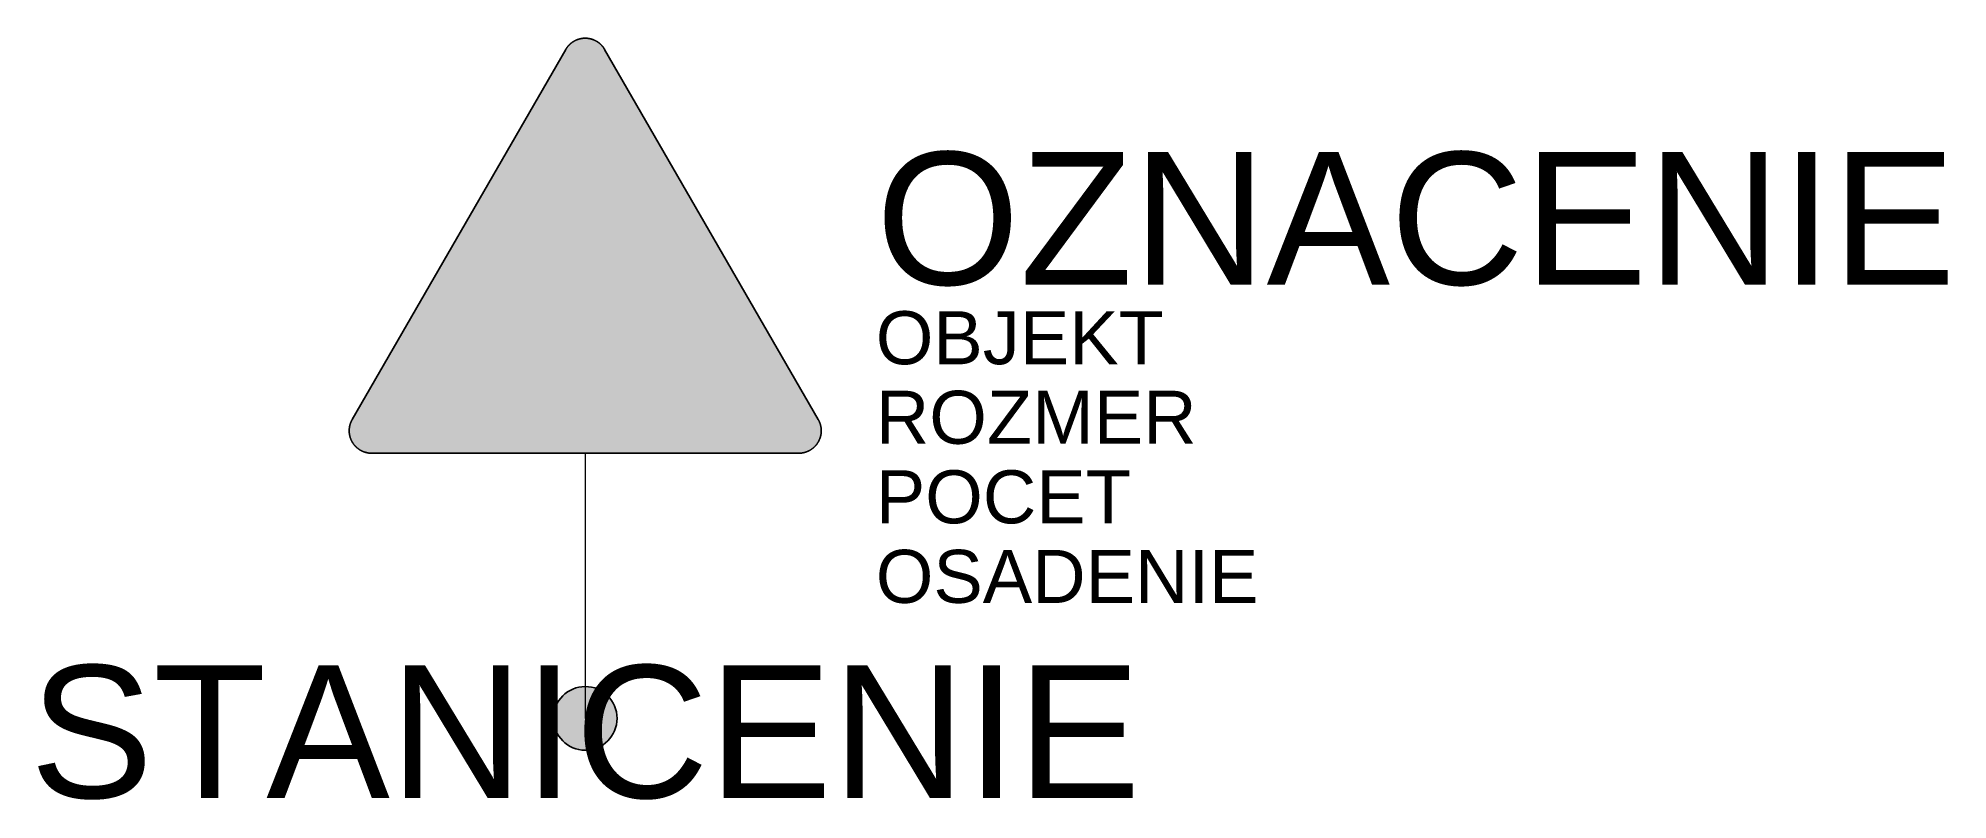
# Model space of a CAD drawing. Header units: metres. Extents: x -10.3 to 25.7, y -1.5 to 12.8.
import ezdxf
from ezdxf.enums import TextEntityAlignment as Align

# ---------------------------------------------------------------- set-up
doc = ezdxf.new("R2010")
doc.units = ezdxf.units.M
doc.layers.get('Defpoints').update_dxf_attribs({"color": 140, "lineweight": 5})
doc.styles.get("Standard").update_dxf_attribs({"font": 'arial.ttf'})

msp = doc.modelspace()

# ---------------------------------------------------------------- hatches: boundary and pattern name
at = {"true_color": 0xffffff}
msp.add_hatch(color=7, dxfattribs=at).paths.add_polyline_path([(-4.029261, 5.000027), (-4.034526, 5.000048), (-4.039785, 5.000126), (-4.045041, 5.000279), (-4.0503, 5.000507), (-4.055481, 5.00081), (-4.06074, 5.001191), (-4.065921, 5.001572), (-4.071102, 5.002031), (-4.076283, 5.00264), (-4.081467, 5.003249), (-4.086648, 5.003858), (-4.091829, 5.00462), (-4.096935, 5.00546), (-4.102041, 5.006297), (-4.107144, 5.007212), (-4.11225, 5.008202), (-4.117356, 5.00927), (-4.122384, 5.010335), (-4.127415, 5.011556), (-4.132443, 5.012774), (-4.137474, 5.01407), (-4.142502, 5.015441), (-4.147455, 5.016812), (-4.152408, 5.018261), (-4.157361, 5.01986), (-4.162239, 5.021384), (-4.167114, 5.023061), (-4.171992, 5.024813), (-4.176867, 5.026568), (-4.18167, 5.028395), (-4.18647, 5.0303), (-4.19127, 5.032205), (-4.195995, 5.034263), (-4.200795, 5.036321), (-4.205442, 5.038379), (-4.210167, 5.040587), (-4.214817, 5.042798), (-4.219464, 5.045084), (-4.224036, 5.047445), (-4.228608, 5.049884), (-4.23318, 5.052323), (-4.237677, 5.054837), (-4.242171, 5.057429), (-4.24659, 5.060096), (-4.251012, 5.062763), (-4.255431, 5.065505), (-4.259775, 5.068247), (-4.264116, 5.071145), (-4.26846, 5.07404), (-4.272729, 5.07701), (-4.27692, 5.079983), (-4.281111, 5.083106), (-4.285302, 5.086232), (-4.289415, 5.089355), (-4.293531, 5.092631), (-4.297569, 5.09591), (-4.301607, 5.099186), (-4.30557, 5.102615), (-4.309533, 5.106044), (-4.313418, 5.109548), (-4.317228, 5.113055), (-4.321116, 5.116634), (-4.324848, 5.120294), (-4.328583, 5.124026), (-4.332315, 5.127761), (-4.335975, 5.131571), (-4.339554, 5.135381), (-4.343061, 5.139191), (-4.346565, 5.143154), (-4.349994, 5.147039), (-4.353423, 5.151077), (-4.356699, 5.15504), (-4.360053, 5.159078), (-4.363254, 5.163194), (-4.366455, 5.167307), (-4.369578, 5.171498), (-4.372626, 5.175689), (-4.375599, 5.179958), (-4.378569, 5.184149), (-4.381464, 5.188493), (-4.384362, 5.192834), (-4.387104, 5.197178), (-4.389846, 5.201597), (-4.392591, 5.206019), (-4.39518, 5.210438), (-4.397772, 5.214932), (-4.400286, 5.219429), (-4.402725, 5.224001), (-4.405164, 5.228573), (-4.407525, 5.233145), (-4.409811, 5.237792), (-4.412022, 5.242442), (-4.41423, 5.247167), (-4.416366, 5.251814), (-4.418421, 5.256614), (-4.420404, 5.261339), (-4.422384, 5.266139), (-4.424214, 5.270939), (-4.426041, 5.275742), (-4.427871, 5.280617), (-4.429548, 5.285495), (-4.431225, 5.29037), (-4.432824, 5.295248), (-4.434348, 5.300201), (-4.435797, 5.305154), (-4.437243, 5.310182), (-4.438539, 5.315135), (-4.439835, 5.320166), (-4.441131, 5.325194), (-4.442274, 5.330225), (-4.443339, 5.335253), (-4.444407, 5.340359), (-4.445397, 5.345465), (-4.446312, 5.350568), (-4.447227, 5.355674), (-4.447989, 5.360855), (-4.448751, 5.365961), (-4.449435, 5.371142), (-4.450044, 5.376326), (-4.450578, 5.381507), (-4.451037, 5.386688), (-4.451493, 5.391869), (-4.451799, 5.397128), (-4.452102, 5.402309), (-4.45233, 5.407568), (-4.452483, 5.412824), (-4.452636, 5.418083), (-4.452636, 5.423339), (-4.452636, 5.426768), (-4.452561, 5.430275), (-4.452483, 5.433779), (-4.452408, 5.437208), (-4.452255, 5.440715), (-4.452102, 5.444219), (-4.451949, 5.447648), (-4.451721, 5.451152), (-4.451493, 5.454581), (-4.451187, 5.45801), (-4.450884, 5.461517), (-4.450578, 5.464946), (-4.450197, 5.468375), (-4.449816, 5.471804), (-4.449435, 5.475308), (-4.448979, 5.478737), (-4.44852, 5.482166), (-4.448064, 5.485595), (-4.44753, 5.488949), (-4.446921, 5.492378), (-4.446387, 5.495807), (-4.445778, 5.499236), (-4.445169, 5.502587), (-4.444482, 5.506016), (-4.443798, 5.50937), (-4.443036, 5.512799), (-4.442349, 5.516153), (-4.441587, 5.519504), (-4.44075, 5.522858), (-4.43991, 5.526209), (-4.439073, 5.529563), (-4.438158, 5.532917), (-4.437321, 5.536268), (-4.436328, 5.539544), (-4.435416, 5.542898), (-4.434423, 5.546174), (-4.433358, 5.549528), (-4.432368, 5.552804), (-4.4313, 5.55608), (-4.430157, 5.559356), (-4.429014, 5.562635), (-4.427871, 5.565833), (-4.426728, 5.569112), (-4.42551, 5.572388), (-4.424289, 5.575589), (-4.422993, 5.578787), (-4.421775, 5.582066), (-4.420404, 5.585264), (-4.419108, 5.58839), (-4.417737, 5.591591), (-4.416366, 5.594789), (-4.414917, 5.597915), (-4.413468, 5.601116), (-4.412022, 5.604239), (-4.410498, 5.607362), (-4.408974, 5.610488), (-4.40745, 5.613611), (-4.405848, 5.616659), (-4.404249, 5.619785), (-4.40265, 5.622833), (-4.400973, 5.625881), (-4.399371, 5.628929), (-4.397619, 5.631977), (-4.395942, 5.635025), (-0.366591, 12.613952), (-0.364887, 12.616925), (-0.363135, 12.619898), (-0.361305, 12.622868), (-0.359478, 12.625841), (-0.357648, 12.628811), (-0.355743, 12.631709), (-0.353838, 12.634604), (-0.351933, 12.637499), (-0.350028, 12.640394), (-0.348048, 12.643214), (-0.346065, 12.646109), (-0.344085, 12.648929), (-0.342027, 12.651749), (-0.339969, 12.654491), (-0.337911, 12.657311), (-0.335778, 12.660053), (-0.333645, 12.662798), (-0.331512, 12.665465), (-0.329379, 12.668207), (-0.327168, 12.670874), (-0.324957, 12.673541), (-0.322749, 12.676208), (-0.320538, 12.6788), (-0.318252, 12.681389), (-0.315966, 12.683981), (-0.31368, 12.686573), (-0.311319, 12.689087), (-0.308955, 12.691676), (-0.306594, 12.694115), (-0.304233, 12.696629), (-0.301794, 12.699146), (-0.299355, 12.701582), (-0.296916, 12.704021), (-0.294402, 12.706385), (-0.291963, 12.708821), (-0.289449, 12.711185), (-0.286935, 12.713546), (-0.284343, 12.715832), (-0.281754, 12.718196), (-0.279237, 12.720482), (-0.27657, 12.72269), (-0.273981, 12.724976), (-0.271314, 12.727187), (-0.268647, 12.729395), (-0.26598, 12.731606), (-0.263313, 12.733739), (-0.260568, 12.735872), (-0.257826, 12.738008), (-0.255084, 12.740141), (-0.252339, 12.742199), (-0.249519, 12.744254), (-0.246702, 12.746237), (-0.243882, 12.748295), (-0.241062, 12.750275), (-0.238167, 12.752255), (-0.235272, 12.75416), (-0.232374, 12.756065), (-0.229479, 12.75797), (-0.226584, 12.759875), (-0.223611, 12.761705), (-0.220641, 12.763535), (-0.217668, 12.765287), (-0.214698, 12.767114), (-0.211725, 12.768869), (-0.208677, 12.770543), (-0.205629, 12.772298), (-0.202581, 12.773972), (-0.199533, 12.775574), (-0.196485, 12.777251), (-0.193362, 12.77885), (-0.190236, 12.780374), (-0.187188, 12.781973), (-0.184065, 12.783497), (-0.180939, 12.784946), (-0.177741, 12.78647), (-0.174615, 12.787841), (-0.171492, 12.78929), (-0.168291, 12.790661), (-0.16509, 12.792032), (-0.161889, 12.793403), (-0.158691, 12.794699), (-0.15549, 12.795995), (-0.152289, 12.797213), (-0.149013, 12.798434), (-0.145812, 12.799652), (-0.142536, 12.800873), (-0.13926, 12.802016), (-0.135981, 12.803081), (-0.132705, 12.804224), (-0.129429, 12.805292), (-0.126153, 12.806357), (-0.122877, 12.80735), (-0.119523, 12.80834), (-0.116247, 12.80933), (-0.112893, 12.810245), (-0.109542, 12.81116), (-0.106263, 12.811997), (-0.102912, 12.812912), (-0.099558, 12.813674), (-0.096207, 12.814511), (-0.092778, 12.815273), (-0.089424, 12.816035), (-0.08607, 12.816722), (-0.082641, 12.817406), (-0.07929, 12.818093), (-0.075861, 12.818702), (-0.072507, 12.819311), (-0.069078, 12.819923), (-0.065649, 12.820454), (-0.06222, 12.820988), (-0.058791, 12.821447), (-0.055362, 12.821903), (-0.051933, 12.822359), (-0.048504, 12.822818), (-0.045075, 12.823199), (-0.041646, 12.823502), (-0.038142, 12.823883), (-0.034713, 12.824189), (-0.031284, 12.824417), (-0.027777, 12.824645), (-0.024348, 12.824876), (-0.020844, 12.825026), (-0.017415, 12.825257), (-0.013911, 12.825332), (-0.010482, 12.825485), (-0.006975, 12.82556), (-0.003471, 12.82556), (-0.000042, 12.82556), (0.003465, 12.82556), (0.006969, 12.82556), (0.010398, 12.825485), (0.013902, 12.825332), (0.017409, 12.825257), (0.020838, 12.825026), (0.024342, 12.824876), (0.027771, 12.824645), (0.0312, 12.824417), (0.034707, 12.824189), (0.038136, 12.823883), (0.041565, 12.823502), (0.045069, 12.823199), (0.048498, 12.822818), (0.051927, 12.822359), (0.055356, 12.821903), (0.058785, 12.821447), (0.062214, 12.820988), (0.065643, 12.820454), (0.069072, 12.819923), (0.072426, 12.819311), (0.075855, 12.818702), (0.079284, 12.818093), (0.082635, 12.817406), (0.086064, 12.816722), (0.089418, 12.816035), (0.092769, 12.815273), (0.096123, 12.814511), (0.099477, 12.813674), (0.102828, 12.812912), (0.106182, 12.811997), (0.109533, 12.81116), (0.112887, 12.810245), (0.116241, 12.80933), (0.119517, 12.80834), (0.122868, 12.80735), (0.126147, 12.806357), (0.129423, 12.805292), (0.132699, 12.804224), (0.135975, 12.803081), (0.139251, 12.802016), (0.14253, 12.800873), (0.145728, 12.799652), (0.149007, 12.798434), (0.152205, 12.797213), (0.155484, 12.795995), (0.158682, 12.794699), (0.161883, 12.793403), (0.165084, 12.792032), (0.168207, 12.790661), (0.171408, 12.78929), (0.174609, 12.787841), (0.177732, 12.78647), (0.180858, 12.784946), (0.183981, 12.783497), (0.187107, 12.781973), (0.19023, 12.780374), (0.193353, 12.77885), (0.196401, 12.777251), (0.199449, 12.775574), (0.202575, 12.773972), (0.205623, 12.772298), (0.208593, 12.770543), (0.211641, 12.768869), (0.214689, 12.767114), (0.217662, 12.765287), (0.220635, 12.763535), (0.223605, 12.761705), (0.2265, 12.759875), (0.229473, 12.75797), (0.232368, 12.756065), (0.235263, 12.75416), (0.238161, 12.752255), (0.240978, 12.750275), (0.243876, 12.748295), (0.246693, 12.746237), (0.249438, 12.744254), (0.252258, 12.742199), (0.255, 12.740141), (0.25782, 12.738008), (0.260562, 12.735872), (0.263229, 12.733739), (0.265974, 12.731606), (0.268641, 12.729395), (0.271308, 12.727187), (0.273897, 12.724976), (0.276564, 12.72269), (0.279156, 12.720482), (0.281745, 12.718196), (0.284337, 12.715832), (0.286851, 12.713546), (0.289443, 12.711185), (0.291957, 12.708821), (0.294396, 12.706385), (0.29691, 12.704021), (0.299349, 12.701582), (0.301788, 12.699146), (0.304149, 12.696629), (0.306588, 12.694115), (0.308949, 12.691676), (0.311313, 12.689087), (0.313599, 12.686573), (0.31596, 12.683981), (0.318246, 12.681389), (0.320457, 12.6788), (0.322743, 12.676208), (0.324951, 12.673541), (0.327162, 12.670874), (0.32937, 12.668207), (0.331506, 12.665465), (0.333639, 12.662798), (0.335772, 12.660053), (0.337905, 12.657311), (0.339963, 12.654491), (0.342021, 12.651749), (0.344001, 12.648929), (0.346059, 12.646109), (0.348039, 12.643214), (0.349944, 12.640394), (0.351927, 12.637499), (0.353832, 12.634604), (0.355737, 12.631709), (0.357564, 12.628811), (0.359469, 12.625841), (0.361299, 12.622868), (0.363051, 12.619898), (0.364881, 12.616925), (0.366558, 12.613877), (4.395909, 5.635025), (4.397613, 5.631977), (4.39929, 5.628929), (4.400967, 5.625881), (4.402641, 5.622833), (4.404243, 5.619785), (4.405842, 5.616659), (4.407444, 5.613611), (4.408968, 5.610488), (4.410492, 5.607362), (4.412016, 5.604239), (4.413462, 5.601116), (4.414911, 5.597915), (4.416282, 5.594789), (4.417731, 5.591591), (4.419102, 5.58839), (4.420398, 5.585264), (4.421691, 5.582066), (4.422987, 5.578787), (4.424283, 5.575589), (4.425501, 5.572388), (4.426722, 5.569112), (4.427865, 5.565833), (4.429008, 5.562635), (4.430151, 5.559356), (4.431216, 5.55608), (4.432284, 5.552804), (4.433352, 5.549528), (4.434342, 5.546174), (4.435332, 5.542898), (4.436322, 5.539544), (4.437237, 5.536268), (4.438152, 5.532917), (4.439067, 5.529563), (4.439904, 5.526209), (4.440741, 5.522858), (4.441503, 5.519504), (4.442265, 5.516153), (4.443027, 5.512799), (4.443714, 5.50937), (4.444476, 5.506016), (4.445085, 5.502587), (4.445772, 5.499236), (4.446306, 5.495807), (4.446915, 5.492378), (4.447449, 5.488949), (4.44798, 5.485595), (4.448514, 5.482166), (4.448973, 5.478737), (4.449354, 5.475308), (4.44981, 5.471804), (4.450191, 5.468375), (4.450572, 5.464946), (4.450878, 5.461517), (4.451181, 5.45801), (4.451409, 5.454581), (4.45164, 5.451152), (4.451868, 5.447648), (4.452096, 5.444219), (4.452249, 5.440715), (4.452324, 5.437208), (4.452477, 5.433779), (4.452552, 5.430275), (4.452552, 5.426768), (4.452552, 5.423339), (4.452552, 5.418083), (4.452477, 5.412824), (4.452324, 5.407568), (4.452096, 5.402309), (4.45179, 5.397128), (4.451409, 5.391869), (4.451028, 5.386688), (4.450497, 5.381507), (4.449963, 5.376326), (4.449354, 5.371142), (4.448667, 5.365961), (4.44798, 5.360855), (4.447143, 5.355674), (4.446306, 5.350568), (4.445391, 5.345465), (4.444401, 5.340359), (4.443333, 5.335253), (4.44219, 5.330225), (4.441047, 5.325194), (4.439829, 5.320166), (4.438533, 5.315135), (4.437162, 5.310182), (4.435788, 5.305154), (4.434264, 5.300201), (4.43274, 5.295248), (4.431141, 5.29037), (4.429542, 5.285495), (4.427787, 5.280617), (4.426035, 5.275742), (4.424208, 5.270939), (4.422303, 5.266139), (4.420398, 5.261339), (4.41834, 5.256614), (4.416282, 5.251814), (4.414149, 5.247167), (4.412016, 5.242442), (4.40973, 5.237792), (4.407444, 5.233145), (4.405158, 5.228573), (4.402719, 5.224001), (4.40028, 5.219429), (4.397766, 5.214932), (4.395174, 5.210438), (4.392507, 5.206019), (4.38984, 5.201597), (4.387098, 5.197178), (4.384278, 5.192834), (4.381458, 5.188493), (4.378563, 5.184149), (4.37559, 5.179958), (4.37262, 5.175689), (4.369494, 5.171498), (4.366371, 5.167307), (4.363248, 5.163194), (4.359969, 5.159078), (4.356693, 5.15504), (4.353417, 5.151077), (4.349988, 5.147039), (4.346559, 5.143154), (4.343055, 5.139191), (4.339548, 5.135381), (4.335966, 5.131571), (4.332309, 5.127761), (4.328577, 5.124026), (4.324842, 5.120294), (4.321107, 5.116634), (4.317222, 5.113055), (4.313412, 5.109548), (4.309449, 5.106044), (4.305564, 5.102615), (4.301526, 5.099186), (4.297563, 5.09591), (4.293525, 5.092631), (4.289409, 5.089355), (4.285293, 5.086232), (4.281102, 5.083106), (4.276911, 5.079983), (4.272645, 5.07701), (4.268379, 5.07404), (4.26411, 5.071145), (4.259766, 5.068247), (4.255425, 5.065505), (4.251003, 5.062763), (4.246584, 5.060096), (4.242165, 5.057429), (4.237668, 5.054837), (4.233174, 5.052323), (4.228602, 5.049884), (4.22403, 5.047445), (4.21938, 5.045084), (4.214808, 5.042798), (4.210161, 5.040587), (4.205436, 5.038379), (4.200711, 5.036321), (4.195989, 5.034263), (4.191264, 5.032205), (4.186464, 5.0303), (4.181661, 5.028395), (4.176861, 5.026568), (4.171986, 5.024813), (4.167108, 5.023061), (4.16223, 5.021384), (4.157277, 5.01986), (4.152402, 5.018261), (4.147449, 5.016812), (4.142418, 5.015441), (4.137465, 5.01407), (4.132437, 5.012774), (4.127409, 5.011556), (4.122378, 5.010335), (4.117272, 5.00927), (4.112244, 5.008202), (4.107138, 5.007212), (4.102032, 5.006297), (4.096929, 5.00546), (4.091745, 5.00462), (4.086642, 5.003858), (4.081458, 5.003249), (4.076277, 5.00264), (4.071096, 5.002031), (4.065915, 5.001572), (4.060656, 5.001191), (4.055475, 5.00081), (4.050216, 5.000507), (4.045035, 5.000279), (4.039779, 5.000126), (4.03452, 5.000048), (4.029261, 4.999973)])
at = {"true_color": 0x9b9b9b}
h = msp.add_hatch(color=253, dxfattribs=at)
h.paths.add_polyline_path([(-4.029261, 5.158775), (-4.036128, 5.15885), (-4.042908, 5.159078), (-4.049613, 5.159537), (-4.056321, 5.160068), (-4.063026, 5.16083), (-4.069578, 5.161823), (-4.076133, 5.162888), (-4.08261, 5.164109), (-4.089009, 5.16548), (-4.095411, 5.167079), (-4.101735, 5.168756), (-4.107984, 5.170661), (-4.114155, 5.172641), (-4.120251, 5.174777), (-4.126272, 5.177063), (-4.13229, 5.179499), (-4.138158, 5.182091), (-4.144026, 5.184833), (-4.149741, 5.187653), (-4.155381, 5.190701), (-4.161018, 5.193827), (-4.166505, 5.197025), (-4.171914, 5.200454), (-4.177248, 5.203961), (-4.182432, 5.207543), (-4.187613, 5.211275), (-4.192641, 5.215163), (-4.197594, 5.219201), (-4.202472, 5.223239), (-4.207197, 5.227505), (-4.211844, 5.231774), (-4.216341, 5.236268), (-4.220835, 5.240765), (-4.225104, 5.245412), (-4.22937, 5.250215), (-4.233486, 5.255015), (-4.237446, 5.259968), (-4.241334, 5.264996), (-4.245066, 5.270177), (-4.248648, 5.275436), (-4.252155, 5.280695), (-4.255584, 5.286104), (-4.258782, 5.291666), (-4.261908, 5.297228), (-4.264956, 5.302868), (-4.267776, 5.308658), (-4.270518, 5.314451), (-4.27311, 5.320319), (-4.275546, 5.326337), (-4.277832, 5.332358), (-4.279968, 5.338454), (-4.281948, 5.344625), (-4.283853, 5.350874), (-4.28553, 5.357198), (-4.287129, 5.3636), (-4.2885, 5.369999), (-4.289721, 5.376476), (-4.290864, 5.383031), (-4.291779, 5.389661), (-4.292541, 5.396288), (-4.293072, 5.402996), (-4.293531, 5.409701), (-4.293759, 5.416481), (-4.293912, 5.423339), (-4.293834, 5.425475), (-4.293834, 5.427683), (-4.293834, 5.429816), (-4.293759, 5.432027), (-4.293684, 5.43416), (-4.293531, 5.436371), (-4.293453, 5.438504), (-4.293303, 5.440715), (-4.29315, 5.442848), (-4.292997, 5.445056), (-4.292769, 5.447192), (-4.292616, 5.449325), (-4.292388, 5.451458), (-4.29216, 5.453669), (-4.291854, 5.455802), (-4.291626, 5.457935), (-4.29132, 5.460068), (-4.291017, 5.462201), (-4.290711, 5.464337), (-4.29033, 5.46647), (-4.289949, 5.468603), (-4.289568, 5.470736), (-4.289187, 5.472869), (-4.288806, 5.475005), (-4.28835, 5.477138), (-4.287891, 5.479196), (-4.287435, 5.481329), (-4.286976, 5.483462), (-4.286445, 5.48552), (-4.285911, 5.487653), (-4.285377, 5.489711), (-4.284843, 5.491769), (-4.284309, 5.493902), (-4.2837, 5.49596), (-4.283091, 5.498015), (-4.282482, 5.500073), (-4.281873, 5.502206), (-4.281186, 5.504264), (-4.280499, 5.506247), (-4.279815, 5.508302), (-4.279128, 5.51036), (-4.278444, 5.512418), (-4.277682, 5.514476), (-4.27692, 5.516456), (-4.276158, 5.518514), (-4.275396, 5.520494), (-4.274556, 5.522477), (-4.273719, 5.524535), (-4.272879, 5.526515), (-4.272042, 5.528495), (-4.271205, 5.530478), (-4.27029, 5.532458), (-4.269375, 5.534441), (-4.26846, 5.536346), (-4.267545, 5.538326), (-4.266633, 5.540306), (-4.26564, 5.542211), (-4.26465, 5.544194), (-4.26366, 5.546099), (-4.26267, 5.548004), (-4.261602, 5.549909), (-4.260537, 5.551814), (-4.259469, 5.553719), (-4.258401, 5.555624), (-0.229092, 12.534575), (-0.22689, 12.538364), (-0.224604, 12.542096), (-0.22224, 12.545831), (-0.219801, 12.549488), (-0.217365, 12.553145), (-0.214773, 12.556727), (-0.212259, 12.560231), (-0.209592, 12.563738), (-0.206925, 12.567167), (-0.20418, 12.570518), (-0.201363, 12.573872), (-0.198543, 12.577148), (-0.195648, 12.580349), (-0.192675, 12.58355), (-0.189702, 12.586673), (-0.186654, 12.589721), (-0.183606, 12.592769), (-0.180483, 12.595742), (-0.177282, 12.598637), (-0.174081, 12.601457), (-0.170805, 12.604277), (-0.167529, 12.607019), (-0.164175, 12.609761), (-0.160824, 12.612353), (-0.157395, 12.614945), (-0.153888, 12.617459), (-0.150384, 12.619898), (-0.14688, 12.622334), (-0.143298, 12.624698), (-0.139641, 12.626984), (-0.135981, 12.629192), (-0.132324, 12.631403), (-0.128592, 12.633461), (-0.124782, 12.635519), (-0.121047, 12.637499), (-0.117162, 12.639479), (-0.113352, 12.641309), (-0.109464, 12.643139), (-0.105501, 12.644891), (-0.101616, 12.646568), (-0.097578, 12.648167), (-0.093615, 12.649691), (-0.089577, 12.651215), (-0.085539, 12.652664), (-0.081423, 12.653957), (-0.077307, 12.655253), (-0.073194, 12.656474), (-0.069078, 12.657692), (-0.064887, 12.65876), (-0.060696, 12.659825), (-0.05643, 12.66074), (-0.052239, 12.661655), (-0.04797, 12.662492), (-0.043704, 12.663179), (-0.03936, 12.663863), (-0.035094, 12.664475), (-0.03075, 12.665006), (-0.026406, 12.66554), (-0.021987, 12.665921), (-0.017643, 12.666227), (-0.013224, 12.66653), (-0.00888, 12.666683), (-0.004461, 12.666761), (-0.000042, 12.666836), (0.004377, 12.666761), (0.008799, 12.666683), (0.013218, 12.66653), (0.017637, 12.666227), (0.021981, 12.665921), (0.026325, 12.66554), (0.030666, 12.665006), (0.03501, 12.664475), (0.039354, 12.663863), (0.04362, 12.663179), (0.047889, 12.662492), (0.052155, 12.661655), (0.056424, 12.66074), (0.060615, 12.659825), (0.064881, 12.65876), (0.068997, 12.657692), (0.073188, 12.656474), (0.077301, 12.655253), (0.081417, 12.653957), (0.08553, 12.652664), (0.089571, 12.651215), (0.093609, 12.649691), (0.097572, 12.648167), (0.101532, 12.646568), (0.105495, 12.644891), (0.109458, 12.643139), (0.113343, 12.641309), (0.117153, 12.639479), (0.120963, 12.637499), (0.124773, 12.635519), (0.128583, 12.633461), (0.132243, 12.631403), (0.135975, 12.629192), (0.139632, 12.626984), (0.143214, 12.624698), (0.146796, 12.622334), (0.150378, 12.619898), (0.153882, 12.617459), (0.157311, 12.614945), (0.16074, 12.612353), (0.164169, 12.609761), (0.167523, 12.607019), (0.170799, 12.604277), (0.174075, 12.601457), (0.177276, 12.598637), (0.180477, 12.595742), (0.1836, 12.592769), (0.186648, 12.589721), (0.189696, 12.586673), (0.192669, 12.58355), (0.195639, 12.580349), (0.198537, 12.577148), (0.201354, 12.573872), (0.204174, 12.570518), (0.206919, 12.567167), (0.209586, 12.563738), (0.212253, 12.560231), (0.214842, 12.556727), (0.217356, 12.553145), (0.219795, 12.549488), (0.222234, 12.545831), (0.224595, 12.542096), (0.226881, 12.538364), (0.229167, 12.534554), (4.258443, 5.555651), (4.259463, 5.553719), (4.260528, 5.551814), (4.261596, 5.549909), (4.262664, 5.548004), (4.263654, 5.546099), (4.264644, 5.544194), (4.265634, 5.542211), (4.266549, 5.540306), (4.267539, 5.538326), (4.268454, 5.536346), (4.269369, 5.534441), (4.270284, 5.532458), (4.271196, 5.530478), (4.272036, 5.528495), (4.272873, 5.526515), (4.273713, 5.524535), (4.27455, 5.522477), (4.275312, 5.520494), (4.276149, 5.518514), (4.276911, 5.516456), (4.277673, 5.514476), (4.27836, 5.512418), (4.279122, 5.51036), (4.279809, 5.508302), (4.280493, 5.506247), (4.28118, 5.504264), (4.281789, 5.502206), (4.282476, 5.500073), (4.283085, 5.498015), (4.283694, 5.49596), (4.284228, 5.493902), (4.284837, 5.491769), (4.285371, 5.489711), (4.285905, 5.487653), (4.286436, 5.48552), (4.286895, 5.483462), (4.287429, 5.481329), (4.287885, 5.479196), (4.288341, 5.477138), (4.288722, 5.475005), (4.289181, 5.472869), (4.289562, 5.470736), (4.289943, 5.468603), (4.290324, 5.46647), (4.290627, 5.464337), (4.290933, 5.462201), (4.291239, 5.460068), (4.291542, 5.457935), (4.291848, 5.455802), (4.292076, 5.453669), (4.292304, 5.451458), (4.292532, 5.449325), (4.292763, 5.447192), (4.292913, 5.445056), (4.293144, 5.442848), (4.293294, 5.440715), (4.293372, 5.438504), (4.293525, 5.436371), (4.2936, 5.43416), (4.293675, 5.432027), (4.293753, 5.429816), (4.293828, 5.427683), (4.293828, 5.425475), (4.293828, 5.423339), (4.293753, 5.416481), (4.293525, 5.409701), (4.293066, 5.402996), (4.292457, 5.396288), (4.291695, 5.389661), (4.29078, 5.383031), (4.289715, 5.376476), (4.288494, 5.369999), (4.287048, 5.3636), (4.285524, 5.357198), (4.283769, 5.350874), (4.281942, 5.344625), (4.279959, 5.338454), (4.277751, 5.332358), (4.275465, 5.326337), (4.273026, 5.320319), (4.270434, 5.314451), (4.267767, 5.308658), (4.264872, 5.302868), (4.261902, 5.297228), (4.258776, 5.291666), (4.2555, 5.286104), (4.252146, 5.280695), (4.248642, 5.275436), (4.24506, 5.270177), (4.24125, 5.264996), (4.23744, 5.259968), (4.233402, 5.255015), (4.229286, 5.250215), (4.225095, 5.245412), (4.220754, 5.240765), (4.216332, 5.236268), (4.211838, 5.231774), (4.207188, 5.227505), (4.202388, 5.223239), (4.197588, 5.219201), (4.192635, 5.215163), (4.187529, 5.211275), (4.182423, 5.207543), (4.177167, 5.203961), (4.171833, 5.200454), (4.166421, 5.197025), (4.160937, 5.193827), (4.155372, 5.190701), (4.149735, 5.187653), (4.143942, 5.184833), (4.138152, 5.182091), (4.132284, 5.179499), (4.126266, 5.177063), (4.120245, 5.174777), (4.114149, 5.172641), (4.107978, 5.170661), (4.101729, 5.168756), (4.095405, 5.167079), (4.089003, 5.16548), (4.082601, 5.164109), (4.076124, 5.162888), (4.069572, 5.161823), (4.062942, 5.16083), (4.056312, 5.160068), (4.049607, 5.159537), (4.042902, 5.159078), (4.036119, 5.15885), (4.029261, 5.158775)])
h.paths.add_polyline_path([(-3.11268, 5.952527), (0.000015, 11.34395), (3.112755, 5.952527)], flags=16)
h = msp.add_hatch(color=253, dxfattribs=at)
h.paths.add_polyline_path([(0.04764, 8.132894), (-0.627003, 6.89039), (-0.629454, 6.886076), (-0.631893, 6.881807), (-0.634407, 6.877616), (-0.636921, 6.873503), (-0.639588, 6.869387), (-0.642255, 6.865424), (-0.645075, 6.861386), (-0.647895, 6.857501), (-0.65079, 6.853613), (-0.65376, 6.849803), (-0.656733, 6.846071), (-0.659781, 6.842414), (-0.662904, 6.838754), (-0.666105, 6.835175), (-0.669306, 6.831668), (-0.67266, 6.828164), (-0.676011, 6.824735), (-0.679365, 6.821381), (-0.682794, 6.818105), (-0.686298, 6.814904), (-0.68988, 6.811703), (-0.693462, 6.808655), (-0.697119, 6.805607), (-0.700854, 6.802637), (-0.704586, 6.799742), (-0.708396, 6.796844), (-0.712206, 6.794102), (-0.716094, 6.79136), (-0.720054, 6.788693), (-0.724017, 6.786101), (-0.72798, 6.783587), (-0.732018, 6.781148), (-0.736134, 6.778709), (-0.740247, 6.776423), (-0.744438, 6.774137), (-0.748629, 6.772004), (-0.752898, 6.769871), (-0.757164, 6.767813), (-0.761508, 6.765833), (-0.765852, 6.763928), (-0.770196, 6.762098), (-0.774615, 6.760346), (-0.779109, 6.758669), (-0.783531, 6.75707), (-0.788025, 6.755546), (-0.792597, 6.754022), (-0.797169, 6.752648), (-0.801741, 6.751355), (-0.806391, 6.750134), (-0.811038, 6.748916), (-0.815685, 6.747848), (-0.820335, 6.746858), (-0.82506, 6.745943), (-0.829782, 6.745028), (-0.834585, 6.744266), (-0.839307, 6.743582), (-0.84411, 6.742973), (-0.84891, 6.742439), (-0.853785, 6.74198), (-0.858588, 6.741599), (-0.863463, 6.741296), (-0.868341, 6.741143), (-0.873216, 6.74099), (-0.878169, 6.740915), (-0.88038, 6.74099), (-0.882591, 6.74099), (-0.884799, 6.74099), (-0.887085, 6.741068), (-0.889296, 6.741143), (-0.891504, 6.741296), (-0.893715, 6.741371), (-0.895926, 6.741524), (-0.898212, 6.741677), (-0.90042, 6.74183), (-0.902631, 6.74198), (-0.904839, 6.742211), (-0.90705, 6.742439), (-0.909261, 6.742667), (-0.911469, 6.742895), (-0.91368, 6.743123), (-0.915888, 6.743429), (-0.918024, 6.743735), (-0.920232, 6.744038), (-0.922443, 6.744419), (-0.924651, 6.744725), (-0.926787, 6.745106), (-0.928995, 6.745487), (-0.931206, 6.745943), (-0.933339, 6.746324), (-0.93555, 6.746783), (-0.937683, 6.747239), (-0.939891, 6.747695), (-0.942027, 6.748154), (-0.94416, 6.748688), (-0.946368, 6.749219), (-0.948504, 6.749753), (-0.950637, 6.750287), (-0.95277, 6.750896), (-0.954903, 6.75143), (-0.957036, 6.752039), (-0.959172, 6.752648), (-0.961305, 6.753335), (-0.963438, 6.753944), (-0.965496, 6.754631), (-0.967629, 6.755315), (-0.969762, 6.756002), (-0.97182, 6.756764), (-0.973953, 6.757451), (-0.976011, 6.758213), (-0.978069, 6.758975), (-0.980127, 6.759812), (-0.98226, 6.760574), (-0.984318, 6.761411), (-0.986373, 6.762251), (-0.988431, 6.763088), (-0.990489, 6.763928), (-0.992469, 6.76484), (-0.994527, 6.765755), (-0.996585, 6.76667), (-0.998565, 6.767585), (-1.000548, 6.7685), (-1.002606, 6.76949), (-1.004586, 6.77048), (-1.006566, 6.77147), (-1.008549, 6.77246), (-1.010529, 6.773453), (-1.012512, 6.774518), (-1.014492, 6.775586), (-0.255435, 8.173577), (-0.254931, 8.17454), (-0.254397, 8.175533), (-0.253941, 8.176523), (-0.253407, 8.177513), (-0.252873, 8.178503), (-0.252417, 8.179493), (-0.251958, 8.180486), (-0.251424, 8.181476), (-0.250968, 8.182541), (-0.250512, 8.183534), (-0.250053, 8.184524), (-0.249672, 8.185589), (-0.249216, 8.186582), (-0.248757, 8.187572), (-0.248376, 8.188637), (-0.247995, 8.189705), (-0.247539, 8.190695), (-0.247158, 8.191763), (-0.246777, 8.192753), (-0.246396, 8.193821), (-0.246015, 8.194886), (-0.245709, 8.195954), (-0.245328, 8.196944), (-0.245025, 8.198012), (-0.244644, 8.199077), (-0.244338, 8.200145), (-0.244035, 8.20121), (-0.243729, 8.202278), (-0.243423, 8.203346), (-0.24312, 8.204411), (-0.242814, 8.205479), (-0.242511, 8.206544), (-0.24228, 8.207612), (-0.242052, 8.20868), (-0.241749, 8.209745), (-0.241518, 8.210813), (-0.24129, 8.211956), (-0.241062, 8.213021), (-0.240834, 8.214089), (-0.240606, 8.215157), (-0.240453, 8.2163), (-0.240225, 8.217365), (-0.240072, 8.218433), (-0.239844, 8.219576), (-0.239691, 8.220641), (-0.239538, 8.221784), (-0.239385, 8.222852), (-0.239232, 8.22392), (-0.239157, 8.225063), (-0.239004, 8.226128), (-0.238851, 8.227271), (-0.238776, 8.228339), (-0.238701, 8.229482), (-0.238548, 8.230547), (-0.23847, 8.23169), (-0.238395, 8.232833), (-0.238395, 8.233901), (-0.23832, 8.235044), (-0.238242, 8.236112), (-0.238242, 8.237255), (-0.238167, 8.238398), (-0.238167, 8.239463), (-0.238167, 8.240606), (-0.238167, 8.241674), (-0.23811, 8.276891), (0.33339, 8.276891), (0.33339, 8.241743), (0.333333, 8.240606), (0.333333, 8.239463), (0.333411, 8.238398), (0.333411, 8.237255), (0.333486, 8.236112), (0.333486, 8.235044), (0.333561, 8.233901), (0.333639, 8.232833), (0.333714, 8.23169), (0.333792, 8.230547), (0.333867, 8.229482), (0.333942, 8.228339), (0.334095, 8.227271), (0.334173, 8.226128), (0.334323, 8.225063), (0.334476, 8.22392), (0.334629, 8.222852), (0.334782, 8.221784), (0.334935, 8.220641), (0.335085, 8.219576), (0.335238, 8.218433), (0.335466, 8.217365), (0.335619, 8.2163), (0.335847, 8.215157), (0.336078, 8.214089), (0.336228, 8.213021), (0.336459, 8.211956), (0.336762, 8.210813), (0.33699, 8.209745), (0.337221, 8.20868), (0.337449, 8.207612), (0.337752, 8.206544), (0.338058, 8.205479), (0.338286, 8.204411), (0.338592, 8.203346), (0.338895, 8.202278), (0.339201, 8.20121), (0.339507, 8.200145), (0.339888, 8.199077), (0.340191, 8.198012), (0.340572, 8.196944), (0.340878, 8.195954), (0.341259, 8.194886), (0.34164, 8.193821), (0.342021, 8.192753), (0.342402, 8.191763), (0.342783, 8.190695), (0.343164, 8.189705), (0.34362, 8.188637), (0.344001, 8.187572), (0.34446, 8.186582), (0.344841, 8.185589), (0.345297, 8.184524), (0.345753, 8.183534), (0.346212, 8.182541), (0.346668, 8.181476), (0.347127, 8.180486), (0.347658, 8.179493), (0.348117, 8.178503), (0.348573, 8.177513), (0.349107, 8.176523), (0.349641, 8.175533), (0.350175, 8.17454), (0.350706, 8.17355), (0.918162, 7.128473), (0.919158, 7.126487), (0.920226, 7.124504), (0.921216, 7.122524), (0.922284, 7.120544), (0.923274, 7.118561), (0.924264, 7.116503), (0.925179, 7.114523), (0.926169, 7.112543), (0.927084, 7.110485), (0.927999, 7.108427), (0.928914, 7.106447), (0.929751, 7.104389), (0.930666, 7.102331), (0.931503, 7.100273), (0.932343, 7.098215), (0.933105, 7.09616), (0.933942, 7.094102), (0.934704, 7.092044), (0.935466, 7.089911), (0.936228, 7.087853), (0.93699, 7.08572), (0.937677, 7.083662), (0.938361, 7.081529), (0.939048, 7.079471), (0.939732, 7.077338), (0.940419, 7.075205), (0.941028, 7.073069), (0.941637, 7.070936), (0.942249, 7.068803), (0.942858, 7.06667), (0.943392, 7.064537), (0.944001, 7.062401), (0.944535, 7.060268), (0.945066, 7.058135), (0.945525, 7.055924), (0.946059, 7.053791), (0.946515, 7.051658), (0.946971, 7.049447), (0.947352, 7.047314), (0.947811, 7.045106), (0.948192, 7.04297), (0.948573, 7.040762), (0.948954, 7.038551), (0.949335, 7.036418), (0.949638, 7.034207), (0.949944, 7.031999), (0.95025, 7.029788), (0.950553, 7.02758), (0.950859, 7.025369), (0.951087, 7.023158), (0.951315, 7.02095), (0.951543, 7.018739), (0.951696, 7.016531), (0.951924, 7.01432), (0.952077, 7.012109), (0.95223, 7.009901), (0.952383, 7.00769), (0.952458, 7.005482), (0.952536, 7.003271), (0.952611, 7.000985), (0.952686, 6.998774), (0.952764, 6.996566), (0.952764, 6.994355), (0.952764, 6.992069), (0.952764, 6.987194), (0.952611, 6.982316), (0.952383, 6.977438), (0.952077, 6.972563), (0.951774, 6.967685), (0.951315, 6.962885), (0.950781, 6.958085), (0.950097, 6.953285), (0.94941, 6.948482), (0.948648, 6.94376), (0.947811, 6.939035), (0.946896, 6.93431), (0.945828, 6.929585), (0.944763, 6.924938), (0.94362, 6.920288), (0.942399, 6.915716), (0.941028, 6.911069), (0.939657, 6.906572), (0.938208, 6.902), (0.936684, 6.897506), (0.935085, 6.893009), (0.933333, 6.88859), (0.931581, 6.884171), (0.929751, 6.879752), (0.927846, 6.875408), (0.925866, 6.871139), (0.923883, 6.866873), (0.92175, 6.862607), (0.919539, 6.858416), (0.917331, 6.854225), (0.914967, 6.850109), (0.912606, 6.845993), (0.910167, 6.841955), (0.907578, 6.837917), (0.905061, 6.833954), (0.902394, 6.830069), (0.899652, 6.826181), (0.896832, 6.822296), (0.894012, 6.818486), (0.891117, 6.814751), (0.888147, 6.811094), (0.885099, 6.807437), (0.881973, 6.80378), (0.87885, 6.800273), (0.875574, 6.796769), (0.872295, 6.79334), (0.868944, 6.789911), (0.865515, 6.786557), (0.862086, 6.783281), (0.858579, 6.780005), (0.855, 6.776882), (0.85134, 6.773756), (0.847608, 6.770633), (0.843873, 6.76766), (0.840063, 6.76469), (0.836178, 6.761792), (0.83229, 6.758975), (0.82833, 6.75623), (0.824289, 6.753488), (0.820176, 6.750896), (0.81606, 6.748307), (0.811869, 6.74579), (0.807678, 6.743354), (0.803334, 6.740915)])
h.paths.add_polyline_path([(0.33339, 9.177131), (0.33339, 8.348327), (-0.23811, 8.348327), (-0.23811, 9.033758), (-0.609267, 8.462183), (-0.611469, 8.458844), (-0.613755, 8.455568), (-0.616041, 8.452367), (-0.618327, 8.449166), (-0.620691, 8.446043), (-0.62313, 8.442917), (-0.625566, 8.439869), (-0.628083, 8.436899), (-0.630672, 8.433926), (-0.633264, 8.430953), (-0.635853, 8.428136), (-0.63852, 8.425316), (-0.641265, 8.422496), (-0.644007, 8.419754), (-0.646827, 8.417087), (-0.649647, 8.41442), (-0.652467, 8.411828), (-0.655437, 8.409236), (-0.658332, 8.406722), (-0.661305, 8.404283), (-0.664353, 8.401847), (-0.667401, 8.399483), (-0.670449, 8.397197), (-0.673572, 8.394911), (-0.676773, 8.392703), (-0.679974, 8.390567), (-0.683175, 8.388434), (-0.686376, 8.386376), (-0.689652, 8.384321), (-0.693003, 8.382338), (-0.696357, 8.380433), (-0.699711, 8.378606), (-0.703062, 8.376776), (-0.706491, 8.375024), (-0.709998, 8.373347), (-0.713427, 8.37167), (-0.716931, 8.370071), (-0.720513, 8.368547), (-0.724017, 8.367023), (-0.727599, 8.365574), (-0.731181, 8.364203), (-0.734838, 8.362907), (-0.738495, 8.361611), (-0.742152, 8.360393), (-0.745812, 8.35925), (-0.749544, 8.358107), (-0.753279, 8.357117), (-0.757011, 8.356127), (-0.760746, 8.355134), (-0.764556, 8.354297), (-0.768366, 8.35346), (-0.772176, 8.352698), (-0.775986, 8.352011), (-0.779796, 8.351402), (-0.783681, 8.350793), (-0.787569, 8.350259), (-0.791454, 8.3498), (-0.795342, 8.349419), (-0.799302, 8.349038), (-0.80319, 8.34881), (-0.807153, 8.348582), (-0.811038, 8.348429), (-0.815001, 8.348354), (-0.818964, 8.348276), (-0.82125, 8.348276), (-0.823536, 8.348354), (-0.825822, 8.348354), (-0.82803, 8.348429), (-0.830316, 8.348582), (-0.832527, 8.348657), (-0.834813, 8.34881), (-0.837099, 8.348963), (-0.839307, 8.349116), (-0.841593, 8.349344), (-0.843804, 8.349497), (-0.846015, 8.349725), (-0.848301, 8.350031), (-0.850509, 8.350259), (-0.85272, 8.350562), (-0.855006, 8.350868), (-0.857214, 8.351249), (-0.859425, 8.351555), (-0.861636, 8.351936), (-0.863844, 8.352317), (-0.866055, 8.352773), (-0.868263, 8.353154), (-0.870474, 8.35361), (-0.872685, 8.354144), (-0.874818, 8.354603), (-0.877026, 8.355134), (-0.879237, 8.355668), (-0.88137, 8.356202), (-0.883581, 8.356736), (-0.885714, 8.357345), (-0.887847, 8.357954), (-0.890058, 8.358563), (-0.892191, 8.35925), (-0.894324, 8.359937), (-0.896457, 8.360621), (-0.898593, 8.361308), (-0.900726, 8.361992), (-0.902784, 8.362754), (-0.904917, 8.363516), (-0.90705, 8.364278), (-0.909108, 8.365118), (-0.911241, 8.36588), (-0.913299, 8.366717), (-0.915357, 8.367632), (-0.917412, 8.368469), (-0.91947, 8.369384), (-0.921528, 8.370299), (-0.923586, 8.371214), (-0.925644, 8.372204), (-0.927699, 8.373119), (-0.929682, 8.374109), (-0.93174, 8.375099), (-0.93372, 8.376167), (-0.9357, 8.377232), (-0.937683, 8.378225), (-0.939663, 8.379368), (-0.941646, 8.380433), (-0.943626, 8.381576), (-0.945531, 8.382719), (-0.947511, 8.383862), (-0.949416, 8.385005), (-0.951321, 8.386226), (-0.953226, 8.387444), (-0.955131, 8.388662), (-0.25191, 9.471569), (-0.248835, 9.476267), (-0.245634, 9.480914), (-0.242358, 9.485561), (-0.239082, 9.490058), (-0.235653, 9.494555), (-0.232224, 9.498974), (-0.228717, 9.503318), (-0.225135, 9.507659), (-0.221478, 9.51185), (-0.217821, 9.516041), (-0.214011, 9.520157), (-0.210201, 9.524195), (-0.206316, 9.528158), (-0.202428, 9.532121), (-0.19839, 9.535931), (-0.194352, 9.539741), (-0.190236, 9.543473), (-0.186123, 9.547133), (-0.181932, 9.550712), (-0.177663, 9.554219), (-0.173319, 9.557648), (-0.168978, 9.560999), (-0.164556, 9.564353), (-0.160137, 9.567554), (-0.155643, 9.570755), (-0.151071, 9.573803), (-0.146499, 9.576851), (-0.141849, 9.579821), (-0.137124, 9.582716), (-0.132402, 9.585536), (-0.127677, 9.588203), (-0.122877, 9.59087), (-0.117999, 9.593462), (-0.113121, 9.595976), (-0.108168, 9.598415), (-0.103215, 9.600776), (-0.098187, 9.603062), (-0.093159, 9.605273), (-0.088053, 9.607406), (-0.082947, 9.609464), (-0.077841, 9.611444), (-0.07266, 9.613349), (-0.067479, 9.615179), (-0.06222, 9.616856), (-0.056964, 9.61853), (-0.05163, 9.620132), (-0.046296, 9.621578), (-0.040962, 9.623027), (-0.035628, 9.624323), (-0.030216, 9.625619), (-0.024729, 9.626762), (-0.01932, 9.627827), (-0.013833, 9.628817), (-0.008346, 9.629732), (-0.002862, 9.630572), (0.002703, 9.631334), (0.008265, 9.632018), (0.013827, 9.632552), (0.019389, 9.633086), (0.025029, 9.633467), (0.030666, 9.63377), (0.036306, 9.634001), (0.041946, 9.634151), (0.047583, 9.634151), (0.051546, 9.634151), (0.055431, 9.634076), (0.059394, 9.634001), (0.063282, 9.633848), (0.067242, 9.63362), (0.07113, 9.633389), (0.075015, 9.633086), (0.078903, 9.63278), (0.082863, 9.632399), (0.086751, 9.632018), (0.090561, 9.631562), (0.094446, 9.631103), (0.098334, 9.630572), (0.102144, 9.62996), (0.106029, 9.629351), (0.109839, 9.628667), (0.113649, 9.62798), (0.117534, 9.627293), (0.121344, 9.626456), (0.125079, 9.625694), (0.128889, 9.624779), (0.132699, 9.623864), (0.136434, 9.622952), (0.140166, 9.621959), (0.143901, 9.620969), (0.147633, 9.619904), (0.151368, 9.618761), (0.155103, 9.617618), (0.15876, 9.616397), (0.162492, 9.615179), (0.166152, 9.613958), (0.169809, 9.612665), (0.173391, 9.611291), (0.177048, 9.60992), (0.18063, 9.608474), (0.184209, 9.607025), (0.187791, 9.605501), (0.191373, 9.603977), (0.194877, 9.602378), (0.198459, 9.600776), (0.201966, 9.599099), (0.20547, 9.597425), (0.208899, 9.59567), (0.212403, 9.593918), (0.215832, 9.592091), (0.219261, 9.590261), (0.222615, 9.588356), (0.226044, 9.586451), (0.229398, 9.584471), (0.232674, 9.582488), (0.236025, 9.58043), (0.239304, 9.578375), (0.24258, 9.576239), (0.245856, 9.574106), (0.249132, 9.571898), (0.252333, 9.569687), (0.255534, 9.567476), (0.258657, 9.565115), (0.261858, 9.562829), (0.264981, 9.560468), (0.268029, 9.558029), (0.271155, 9.55559), (0.274203, 9.553151), (0.277251, 9.550637), (0.756894, 9.148154), (0.759138, 9.146168), (0.761349, 9.144263), (0.76356, 9.14228), (0.765693, 9.140225), (0.767826, 9.138242), (0.769959, 9.136184), (0.772017, 9.134051), (0.774075, 9.131993), (0.776055, 9.12986), (0.778113, 9.127652), (0.780018, 9.125516), (0.781923, 9.123308), (0.783828, 9.121022), (0.785658, 9.118811), (0.787485, 9.116525), (0.789315, 9.114164), (0.791067, 9.111878), (0.792744, 9.109514), (0.794496, 9.107153), (0.796095, 9.104792), (0.797772, 9.102353), (0.799296, 9.099914), (0.800898, 9.097475), (0.802422, 9.094961), (0.803868, 9.092522), (0.805317, 9.090008), (0.806763, 9.087416), (0.808137, 9.084902), (0.809508, 9.082313), (0.810804, 9.079721), (0.812097, 9.077129), (0.813318, 9.07454), (0.814536, 9.071873), (0.815679, 9.069206), (0.816822, 9.066539), (0.817965, 9.063872), (0.819033, 9.061205), (0.820023, 9.05846), (0.821013, 9.055718), (0.822003, 9.052976), (0.822918, 9.050231), (0.823758, 9.047489), (0.824595, 9.044669), (0.825432, 9.041927), (0.826194, 9.039107), (0.826956, 9.036287), (0.827643, 9.033467), (0.828252, 9.030647), (0.828861, 9.027752), (0.829473, 9.024932), (0.830004, 9.022037), (0.830538, 9.019142), (0.830997, 9.016247), (0.831378, 9.013352), (0.831759, 9.010454), (0.83214, 9.007559), (0.832443, 9.004589), (0.832671, 9.001691), (0.832902, 8.998721), (0.833052, 8.995826), (0.833205, 8.992853), (0.833358, 8.98988), (0.833358, 8.98691), (0.833433, 8.983937), (0.833454, 8.634077), (0.833358, 8.627549), (0.833052, 8.62115), (0.832671, 8.614826), (0.83214, 8.608499), (0.831378, 8.602175), (0.830538, 8.595926), (0.829473, 8.589755), (0.82833, 8.583659), (0.827034, 8.577563), (0.82551, 8.571542), (0.823908, 8.565599), (0.822156, 8.559656), (0.820251, 8.553866), (0.818271, 8.548073), (0.81606, 8.542358), (0.813774, 8.536721), (0.811335, 8.531156), (0.808746, 8.525672), (0.806079, 8.520185), (0.803259, 8.514851), (0.800286, 8.509592), (0.797238, 8.504411), (0.79404, 8.499305), (0.790686, 8.494277), (0.787257, 8.489324), (0.783753, 8.484446), (0.780093, 8.479646), (0.776283, 8.474999), (0.772473, 8.470427), (0.768435, 8.46593), (0.764397, 8.461511), (0.760206, 8.457242), (0.755862, 8.453051), (0.751518, 8.448938), (0.747024, 8.444975), (0.742452, 8.44109), (0.737727, 8.437355), (0.733002, 8.433698), (0.728127, 8.430116), (0.723174, 8.426687), (0.718143, 8.423411), (0.713037, 8.42021), (0.707856, 8.417162), (0.702522, 8.414189), (0.697188, 8.411372), (0.691779, 8.408705), (0.686292, 8.406113), (0.68073, 8.403674), (0.67509, 8.401388), (0.669375, 8.39918), (0.663585, 8.397122), (0.657717, 8.395217), (0.651849, 8.393465), (0.645906, 8.391863), (0.63981, 8.390417), (0.633789, 8.389121), (0.627618, 8.3879), (0.621447, 8.38691), (0.615198, 8.385995), (0.608949, 8.385311), (0.602625, 8.384702), (0.596223, 8.384321), (0.589824, 8.38409), (0.583422, 8.384015), (0.583422, 8.967326)], flags=16)
edge = h.paths.add_edge_path(flags=16)
edge.add_line((0.190515, 10.027109), (0.190383, 10.034432))
edge.add_line((0.190383, 10.034432), (0.190077, 10.041746))
edge.add_line((0.190077, 10.041746), (0.189621, 10.04906))
edge.add_line((0.189621, 10.04906), (0.189012, 10.056299))
edge.add_line((0.189012, 10.056299), (0.188172, 10.063463))
edge.add_line((0.188172, 10.063463), (0.187182, 10.070627))
edge.add_line((0.187182, 10.070627), (0.186039, 10.077635))
edge.add_line((0.186039, 10.077635), (0.184668, 10.084646))
edge.add_line((0.184668, 10.084646), (0.183144, 10.091582))
edge.add_line((0.183144, 10.091582), (0.181467, 10.098515))
edge.add_line((0.181467, 10.098515), (0.179637, 10.105298))
edge.add_line((0.179637, 10.105298), (0.177657, 10.112078))
edge.add_line((0.177657, 10.112078), (0.175446, 10.118708))
edge.add_line((0.175446, 10.118708), (0.17316, 10.125338))
edge.add_line((0.17316, 10.125338), (0.170646, 10.13189))
edge.add_line((0.170646, 10.13189), (0.168057, 10.138292))
edge.add_line((0.168057, 10.138292), (0.165237, 10.144691))
edge.add_line((0.165237, 10.144691), (0.162342, 10.15094))
edge.add_line((0.162342, 10.15094), (0.159216, 10.157189))
edge.add_line((0.159216, 10.157189), (0.156015, 10.163285))
edge.add_line((0.156015, 10.163285), (0.152586, 10.169306))
edge.add_line((0.152586, 10.169306), (0.149082, 10.175249))
edge.add_line((0.149082, 10.175249), (0.1455, 10.181117))
edge.add_line((0.1455, 10.181117), (0.14169, 10.186832))
edge.add_line((0.14169, 10.186832), (0.137727, 10.192469))
edge.add_line((0.137727, 10.192469), (0.133689, 10.198031))
edge.add_line((0.133689, 10.198031), (0.129576, 10.203518))
edge.add_line((0.129576, 10.203518), (0.125232, 10.208852))
edge.add_line((0.125232, 10.208852), (0.120813, 10.214111))
edge.add_line((0.120813, 10.214111), (0.116241, 10.219217))
edge.add_line((0.116241, 10.219217), (0.111591, 10.224245))
edge.add_line((0.111591, 10.224245), (0.106791, 10.229123))
edge.add_line((0.106791, 10.229123), (0.101913, 10.233923))
edge.add_line((0.101913, 10.233923), (0.096885, 10.23857))
edge.add_line((0.096885, 10.23857), (0.091704, 10.243142))
edge.add_line((0.091704, 10.243142), (0.086523, 10.247561))
edge.add_line((0.086523, 10.247561), (0.081189, 10.251905))
edge.add_line((0.081189, 10.251905), (0.075702, 10.256096))
edge.add_line((0.075702, 10.256096), (0.07014, 10.260134))
edge.add_line((0.07014, 10.260134), (0.0645, 10.264022))
edge.add_line((0.0645, 10.264022), (0.058785, 10.267832))
edge.add_line((0.058785, 10.267832), (0.052917, 10.271489))
edge.add_line((0.052917, 10.271489), (0.046974, 10.274993))
edge.add_line((0.046974, 10.274993), (0.040953, 10.278347))
edge.add_line((0.040953, 10.278347), (0.034857, 10.281548))
edge.add_line((0.034857, 10.281548), (0.028611, 10.284671))
edge.add_line((0.028611, 10.284671), (0.022362, 10.287566))
edge.add_line((0.022362, 10.287566), (0.01596, 10.290386))
edge.add_line((0.01596, 10.290386), (0.009483, 10.292978))
edge.add_line((0.009483, 10.292978), (0.003006, 10.295492))
edge.add_line((0.003006, 10.295492), (-0.003624, 10.297778))
edge.add_line((-0.003624, 10.297778), (-0.010251, 10.299989))
edge.add_line((-0.010251, 10.299989), (-0.017034, 10.301969))
edge.add_line((-0.017034, 10.301969), (-0.023817, 10.303799))
edge.add_line((-0.023817, 10.303799), (-0.03075, 10.305473))
edge.add_line((-0.03075, 10.305473), (-0.037683, 10.306997))
edge.add_line((-0.037683, 10.306997), (-0.044694, 10.308371))
edge.add_line((-0.044694, 10.308371), (-0.05178, 10.309514))
edge.add_line((-0.05178, 10.309514), (-0.058869, 10.310504))
edge.add_line((-0.058869, 10.310504), (-0.06603, 10.311341))
edge.add_line((-0.06603, 10.311341), (-0.073269, 10.31195))
edge.add_line((-0.073269, 10.31195), (-0.080586, 10.312484))
edge.add_line((-0.080586, 10.312484), (-0.0879, 10.312712))
edge.add_line((-0.0879, 10.312712), (-0.095292, 10.31279))
edge.add_line((-0.095292, 10.31279), (-0.102684, 10.312712))
edge.add_line((-0.102684, 10.312712), (-0.109998, 10.312484))
edge.add_line((-0.109998, 10.312484), (-0.117237, 10.31195))
edge.add_line((-0.117237, 10.31195), (-0.124476, 10.311341))
edge.add_line((-0.124476, 10.311341), (-0.13164, 10.310504))
edge.add_line((-0.13164, 10.310504), (-0.138801, 10.309514))
edge.add_line((-0.138801, 10.309514), (-0.145887, 10.308371))
edge.add_line((-0.145887, 10.308371), (-0.152823, 10.306997))
edge.add_line((-0.152823, 10.306997), (-0.159834, 10.305473))
edge.add_line((-0.159834, 10.305473), (-0.166692, 10.303799))
edge.add_line((-0.166692, 10.303799), (-0.173472, 10.301969))
edge.add_line((-0.173472, 10.301969), (-0.180255, 10.299989))
edge.add_line((-0.180255, 10.299989), (-0.186885, 10.297778))
edge.add_line((-0.186885, 10.297778), (-0.193512, 10.295492))
edge.add_line((-0.193512, 10.295492), (-0.200067, 10.292978))
edge.add_line((-0.200067, 10.292978), (-0.206466, 10.290386))
edge.add_line((-0.206466, 10.290386), (-0.212868, 10.287566))
edge.add_line((-0.212868, 10.287566), (-0.219117, 10.284671))
edge.add_line((-0.219117, 10.284671), (-0.225366, 10.281548))
edge.add_line((-0.225366, 10.281548), (-0.231462, 10.278347))
edge.add_line((-0.231462, 10.278347), (-0.23748, 10.274993))
edge.add_line((-0.23748, 10.274993), (-0.243423, 10.271489))
edge.add_line((-0.243423, 10.271489), (-0.249291, 10.267832))
edge.add_line((-0.249291, 10.267832), (-0.255006, 10.264022))
edge.add_line((-0.255006, 10.264022), (-0.260646, 10.260134))
edge.add_line((-0.260646, 10.260134), (-0.266208, 10.256096))
edge.add_line((-0.266208, 10.256096), (-0.271695, 10.251905))
edge.add_line((-0.271695, 10.251905), (-0.277029, 10.247561))
edge.add_line((-0.277029, 10.247561), (-0.282285, 10.243142))
edge.add_line((-0.282285, 10.243142), (-0.287391, 10.23857))
edge.add_line((-0.287391, 10.23857), (-0.292422, 10.233923))
edge.add_line((-0.292422, 10.233923), (-0.297297, 10.229123))
edge.add_line((-0.297297, 10.229123), (-0.302097, 10.224245))
edge.add_line((-0.302097, 10.224245), (-0.306747, 10.219217))
edge.add_line((-0.306747, 10.219217), (-0.311319, 10.214111))
edge.add_line((-0.311319, 10.214111), (-0.315738, 10.208852))
edge.add_line((-0.315738, 10.208852), (-0.320082, 10.203518))
edge.add_line((-0.320082, 10.203518), (-0.324273, 10.198031))
edge.add_line((-0.324273, 10.198031), (-0.328311, 10.192469))
edge.add_line((-0.328311, 10.192469), (-0.332196, 10.186832))
edge.add_line((-0.332196, 10.186832), (-0.336006, 10.181117))
edge.add_line((-0.336006, 10.181117), (-0.339666, 10.175249))
edge.add_line((-0.339666, 10.175249), (-0.34317, 10.169306))
edge.add_line((-0.34317, 10.169306), (-0.346524, 10.163285))
edge.add_line((-0.346524, 10.163285), (-0.349722, 10.157189))
edge.add_line((-0.349722, 10.157189), (-0.352848, 10.15094))
edge.add_line((-0.352848, 10.15094), (-0.355743, 10.144691))
edge.add_line((-0.355743, 10.144691), (-0.358563, 10.138292))
edge.add_line((-0.358563, 10.138292), (-0.36123, 10.13189))
edge.add_line((-0.36123, 10.13189), (-0.363669, 10.125338))
edge.add_line((-0.363669, 10.125338), (-0.36603, 10.118708))
edge.add_line((-0.36603, 10.118708), (-0.368163, 10.112078))
edge.add_line((-0.368163, 10.112078), (-0.370146, 10.105298))
edge.add_line((-0.370146, 10.105298), (-0.372051, 10.098515))
edge.add_line((-0.372051, 10.098515), (-0.373725, 10.091582))
edge.add_line((-0.373725, 10.091582), (-0.375249, 10.084646))
edge.add_line((-0.375249, 10.084646), (-0.376545, 10.077635))
edge.add_line((-0.376545, 10.077635), (-0.377766, 10.070627))
edge.add_line((-0.377766, 10.070627), (-0.378756, 10.063463))
edge.add_line((-0.378756, 10.063463), (-0.379518, 10.056299))
edge.add_line((-0.379518, 10.056299), (-0.380202, 10.04906))
edge.add_line((-0.380202, 10.04906), (-0.380661, 10.041746))
edge.add_line((-0.380661, 10.041746), (-0.380964, 10.034432))
edge.add_line((-0.380964, 10.034432), (-0.381042, 10.02704))
edge.add_line((-0.381042, 10.02704), (-0.380964, 10.019723))
edge.add_line((-0.380964, 10.019723), (-0.380661, 10.012334))
edge.add_line((-0.380661, 10.012334), (-0.380202, 10.005095))
edge.add_line((-0.380202, 10.005095), (-0.379518, 9.997856))
edge.add_line((-0.379518, 9.997856), (-0.378756, 9.990692))
edge.add_line((-0.378756, 9.990692), (-0.377766, 9.983528))
edge.add_line((-0.377766, 9.983528), (-0.376545, 9.97652))
edge.add_line((-0.376545, 9.97652), (-0.375249, 9.969509))
edge.add_line((-0.375249, 9.969509), (-0.373725, 9.962573))
edge.add_line((-0.373725, 9.962573), (-0.372051, 9.95564))
edge.add_line((-0.372051, 9.95564), (-0.370146, 9.948857))
edge.add_line((-0.370146, 9.948857), (-0.368163, 9.942077))
edge.add_line((-0.368163, 9.942077), (-0.36603, 9.935447))
edge.add_line((-0.36603, 9.935447), (-0.363669, 9.928817))
edge.add_line((-0.363669, 9.928817), (-0.36123, 9.922265))
edge.add_line((-0.36123, 9.922265), (-0.358563, 9.915863))
edge.add_line((-0.358563, 9.915863), (-0.355743, 9.909464))
edge.add_line((-0.355743, 9.909464), (-0.352848, 9.903215))
edge.add_line((-0.352848, 9.903215), (-0.349722, 9.896966))
edge.add_line((-0.349722, 9.896966), (-0.346524, 9.89087))
edge.add_line((-0.346524, 9.89087), (-0.34317, 9.884849))
edge.add_line((-0.34317, 9.884849), (-0.339666, 9.878906))
edge.add_line((-0.339666, 9.878906), (-0.336006, 9.873038))
edge.add_line((-0.336006, 9.873038), (-0.332196, 9.867323))
edge.add_line((-0.332196, 9.867323), (-0.328311, 9.861686))
edge.add_line((-0.328311, 9.861686), (-0.324273, 9.856124))
edge.add_line((-0.324273, 9.856124), (-0.320082, 9.850637))
edge.add_line((-0.320082, 9.850637), (-0.315738, 9.845303))
edge.add_line((-0.315738, 9.845303), (-0.311319, 9.840044))
edge.add_line((-0.311319, 9.840044), (-0.306747, 9.834938))
edge.add_line((-0.306747, 9.834938), (-0.302097, 9.82991))
edge.add_line((-0.302097, 9.82991), (-0.297297, 9.825032))
edge.add_line((-0.297297, 9.825032), (-0.292422, 9.820232))
edge.add_line((-0.292422, 9.820232), (-0.287391, 9.815585))
edge.add_line((-0.287391, 9.815585), (-0.282285, 9.811013))
edge.add_line((-0.282285, 9.811013), (-0.277029, 9.806594))
edge.add_line((-0.277029, 9.806594), (-0.271695, 9.80225))
edge.add_line((-0.271695, 9.80225), (-0.266208, 9.798059))
edge.add_line((-0.266208, 9.798059), (-0.260646, 9.794021))
edge.add_line((-0.260646, 9.794021), (-0.255006, 9.790133))
edge.add_line((-0.255006, 9.790133), (-0.249291, 9.786323))
edge.add_line((-0.249291, 9.786323), (-0.243423, 9.782666))
edge.add_line((-0.243423, 9.782666), (-0.23748, 9.779162))
edge.add_line((-0.23748, 9.779162), (-0.231462, 9.775808))
edge.add_line((-0.231462, 9.775808), (-0.225366, 9.772607))
edge.add_line((-0.225366, 9.772607), (-0.219117, 9.769484))
edge.add_line((-0.219117, 9.769484), (-0.212868, 9.766589))
edge.add_line((-0.212868, 9.766589), (-0.206466, 9.763769))
edge.add_line((-0.206466, 9.763769), (-0.200067, 9.761177))
edge.add_line((-0.200067, 9.761177), (-0.193512, 9.758663))
edge.add_line((-0.193512, 9.758663), (-0.186885, 9.756302))
edge.add_line((-0.186885, 9.756302), (-0.180255, 9.754166))
edge.add_line((-0.180255, 9.754166), (-0.173472, 9.752186))
edge.add_line((-0.173472, 9.752186), (-0.166692, 9.750281))
edge.add_line((-0.166692, 9.750281), (-0.159834, 9.748604))
edge.add_line((-0.159834, 9.748604), (-0.152823, 9.747158))
edge.add_line((-0.152823, 9.747158), (-0.145887, 9.745784))
edge.add_line((-0.145887, 9.745784), (-0.138801, 9.744641))
edge.add_line((-0.138801, 9.744641), (-0.13164, 9.743651))
edge.add_line((-0.13164, 9.743651), (-0.124476, 9.742814))
edge.add_line((-0.124476, 9.742814), (-0.117237, 9.742127))
edge.add_line((-0.117237, 9.742127), (-0.109998, 9.741671))
edge.add_line((-0.109998, 9.741671), (-0.102684, 9.741443))
edge.add_line((-0.102684, 9.741443), (-0.095292, 9.74129))
edge.add_line((-0.095292, 9.74129), (-0.0879, 9.741443))
edge.add_line((-0.0879, 9.741443), (-0.080586, 9.741671))
edge.add_line((-0.080586, 9.741671), (-0.073269, 9.742127))
edge.add_line((-0.073269, 9.742127), (-0.06603, 9.742814))
edge.add_line((-0.06603, 9.742814), (-0.058869, 9.743651))
edge.add_line((-0.058869, 9.743651), (-0.05178, 9.744641))
edge.add_line((-0.05178, 9.744641), (-0.044694, 9.745784))
edge.add_line((-0.044694, 9.745784), (-0.037683, 9.747158))
edge.add_line((-0.037683, 9.747158), (-0.03075, 9.748604))
edge.add_line((-0.03075, 9.748604), (-0.023817, 9.750281))
edge.add_line((-0.023817, 9.750281), (-0.017034, 9.752186))
edge.add_line((-0.017034, 9.752186), (-0.010251, 9.754166))
edge.add_line((-0.010251, 9.754166), (-0.003624, 9.756302))
edge.add_line((-0.003624, 9.756302), (0.003006, 9.758663))
edge.add_line((0.003006, 9.758663), (0.009483, 9.761177))
edge.add_line((0.009483, 9.761177), (0.01596, 9.763769))
edge.add_line((0.01596, 9.763769), (0.022362, 9.766589))
edge.add_line((0.022362, 9.766589), (0.028611, 9.769484))
edge.add_line((0.028611, 9.769484), (0.034857, 9.772607))
edge.add_line((0.034857, 9.772607), (0.040953, 9.775808))
edge.add_line((0.040953, 9.775808), (0.046974, 9.779162))
edge.add_line((0.046974, 9.779162), (0.052917, 9.782666))
edge.add_line((0.052917, 9.782666), (0.058785, 9.786323))
edge.add_line((0.058785, 9.786323), (0.0645, 9.790133))
edge.add_line((0.0645, 9.790133), (0.07014, 9.794021))
edge.add_line((0.07014, 9.794021), (0.075702, 9.798059))
edge.add_line((0.075702, 9.798059), (0.081189, 9.80225))
edge.add_line((0.081189, 9.80225), (0.086523, 9.806594))
edge.add_line((0.086523, 9.806594), (0.091704, 9.811013))
edge.add_line((0.091704, 9.811013), (0.096885, 9.815585))
edge.add_line((0.096885, 9.815585), (0.101913, 9.820232))
edge.add_line((0.101913, 9.820232), (0.106791, 9.825032))
edge.add_line((0.106791, 9.825032), (0.111591, 9.82991))
edge.add_line((0.111591, 9.82991), (0.116241, 9.834938))
edge.add_line((0.116241, 9.834938), (0.120813, 9.840044))
edge.add_line((0.120813, 9.840044), (0.125232, 9.845303))
edge.add_line((0.125232, 9.845303), (0.129576, 9.850637))
edge.add_line((0.129576, 9.850637), (0.133689, 9.856124))
edge.add_line((0.133689, 9.856124), (0.137727, 9.861686))
edge.add_line((0.137727, 9.861686), (0.14169, 9.867323))
edge.add_line((0.14169, 9.867323), (0.1455, 9.873038))
edge.add_line((0.1455, 9.873038), (0.149082, 9.878906))
edge.add_line((0.149082, 9.878906), (0.152586, 9.884849))
edge.add_line((0.152586, 9.884849), (0.156015, 9.89087))
edge.add_line((0.156015, 9.89087), (0.159216, 9.896966))
edge.add_line((0.159216, 9.896966), (0.162342, 9.903215))
edge.add_line((0.162342, 9.903215), (0.165237, 9.909464))
edge.add_line((0.165237, 9.909464), (0.168057, 9.915863))
edge.add_line((0.168057, 9.915863), (0.170646, 9.922265))
edge.add_line((0.170646, 9.922265), (0.17316, 9.928817))
edge.add_line((0.17316, 9.928817), (0.175446, 9.935447))
edge.add_line((0.175446, 9.935447), (0.177657, 9.942077))
edge.add_line((0.177657, 9.942077), (0.179637, 9.948857))
edge.add_line((0.179637, 9.948857), (0.181467, 9.95564))
edge.add_line((0.181467, 9.95564), (0.183144, 9.962573))
edge.add_line((0.183144, 9.962573), (0.184668, 9.969509))
edge.add_line((0.184668, 9.969509), (0.186039, 9.97652))
edge.add_line((0.186039, 9.97652), (0.187182, 9.983528))
edge.add_line((0.187182, 9.983528), (0.188172, 9.990692))
edge.add_line((0.188172, 9.990692), (0.189012, 9.997856))
edge.add_line((0.189012, 9.997856), (0.189621, 10.005095))
edge.add_line((0.189621, 10.005095), (0.190077, 10.012334))
edge.add_line((0.190077, 10.012334), (0.190383, 10.019723))
edge.add_line((0.190383, 10.019723), (0.190458, 10.02704))
h = msp.add_hatch(color=253, dxfattribs=at)
h.paths.add_polyline_path([(-2.42886, 6.217109), (-1.821639, 7.264859), (-1.350141, 7.264859), (-1.800177, 6.217109)])
h.paths.add_polyline_path([(-1.371552, 6.217109), (-1.028673, 7.264859), (-0.835527, 7.264859), (-1.117764, 6.745037), (-1.050834, 6.708653), (-1.048401, 6.707309), (-1.045887, 6.705938), (-1.043373, 6.704642), (-1.040856, 6.703349), (-1.038342, 6.702128), (-1.035828, 6.70091), (-1.033236, 6.699689), (-1.030722, 6.698471), (-1.028133, 6.697328), (-1.025541, 6.69611), (-1.023027, 6.694967), (-1.020435, 6.693899), (-1.017846, 6.692756), (-1.015179, 6.691688), (-1.012587, 6.690623), (-1.009995, 6.689633), (-1.007328, 6.68864), (-1.004739, 6.68765), (-1.002072, 6.68666), (-0.99948, 6.68567), (-0.996813, 6.684755), (-0.994146, 6.68384), (-0.991479, 6.682925), (-0.988812, 6.682088), (-0.986145, 6.681251), (-0.983478, 6.680411), (-0.980736, 6.679574), (-0.978069, 6.678812), (-0.975402, 6.67805), (-0.972657, 6.677288), (-0.96999, 6.676601), (-0.967248, 6.675917), (-0.964506, 6.67523), (-0.961761, 6.674543), (-0.959019, 6.673934), (-0.956352, 6.673325), (-0.953607, 6.672716), (-0.950865, 6.672107), (-0.948045, 6.671573), (-0.945303, 6.671039), (-0.942558, 6.670505), (-0.939816, 6.670049), (-0.936996, 6.66959), (-0.934254, 6.669134), (-0.931509, 6.668678), (-0.928692, 6.668297), (-0.925947, 6.667916), (-0.923127, 6.667535), (-0.92031, 6.667229), (-0.917565, 6.666923), (-0.914745, 6.66662), (-0.911928, 6.666314), (-0.909108, 6.666086), (-0.906363, 6.665858), (-0.903546, 6.66563), (-0.900726, 6.665477), (-0.897906, 6.665324), (-0.895086, 6.665171), (-0.892266, 6.665018), (-0.889449, 6.664943), (-0.886629, 6.664868), (-0.883809, 6.66479), (-0.880989, 6.66479), (-0.878169, 6.66479), (-0.874209, 6.66479), (-0.870321, 6.664868), (-0.866436, 6.664943), (-0.862548, 6.665096), (-0.858663, 6.665249), (-0.854778, 6.665477), (-0.85089, 6.66578), (-0.847005, 6.666086), (-0.843117, 6.666467), (-0.839232, 6.666848), (-0.835422, 6.667304), (-0.831537, 6.667763), (-0.827727, 6.668297), (-0.823917, 6.668828), (-0.820029, 6.66944), (-0.816219, 6.670124), (-0.812409, 6.670811), (-0.808599, 6.671495), (-0.804867, 6.672257), (-0.801057, 6.673097), (-0.797322, 6.673934), (-0.793512, 6.674774), (-0.789777, 6.675686), (-0.786045, 6.676679), (-0.78231, 6.677669), (-0.778578, 6.678734), (-0.774918, 6.679802), (-0.771186, 6.680945), (-0.767529, 6.682088), (-0.763869, 6.683306), (-0.760212, 6.684527), (-0.756555, 6.685823), (-0.752973, 6.687116), (-0.749316, 6.68849), (-0.745734, 6.689861), (-0.742152, 6.691307), (-0.738573, 6.692756), (-0.735066, 6.69428), (-0.731484, 6.695804), (-0.72798, 6.697403), (-0.724476, 6.699005), (-0.720969, 6.700682), (-0.71754, 6.702356), (-0.714111, 6.704111), (-0.710607, 6.705863), (-0.707253, 6.70769), (-0.703824, 6.70952), (-0.700473, 6.711425), (-0.697119, 6.71333), (-0.693765, 6.715235), (-0.690414, 6.717215), (-0.687138, 6.719273), (-0.683859, 6.721331), (-0.680583, 6.723464), (-0.677307, 6.725597), (-0.674106, 6.727733), (-0.670905, 6.729941), (-0.667707, 6.732227), (-0.664581, 6.734513), (-0.661458, 6.736799), (-0.658332, 6.739163), (-0.655209, 6.741524), (-0.652161, 6.743963), (-0.649113, 6.746477), (-0.742923, 6.217109)], flags=16)
h.paths.add_polyline_path([(-0.314298, 6.217109), (-0.235707, 7.264859), (0.235791, 7.264859), (0.314331, 6.217109)], flags=16)
h.paths.add_polyline_path([(0.742956, 6.217109), (0.617817, 6.923051), (0.772767, 6.63767), (0.839739, 6.674054), (0.845169, 6.67706), (0.850503, 6.680108), (0.855837, 6.683306), (0.861018, 6.686585), (0.866199, 6.689936), (0.871305, 6.693365), (0.876336, 6.696794), (0.881289, 6.700376), (0.886242, 6.704033), (0.891042, 6.707843), (0.895767, 6.711653), (0.900489, 6.715463), (0.905061, 6.719426), (0.909633, 6.723464), (0.914055, 6.72758), (0.918474, 6.731771), (0.922818, 6.735962), (0.927009, 6.740306), (0.9312, 6.744647), (0.935238, 6.749069), (0.939276, 6.753641), (0.943239, 6.758135), (0.947049, 6.762785), (0.950859, 6.767507), (0.954516, 6.772232), (0.958098, 6.777032), (0.96168, 6.78191), (0.965109, 6.786788), (0.96846, 6.791816), (0.971736, 6.796844), (0.974937, 6.801875), (0.978063, 6.807056), (0.981111, 6.812237), (0.984006, 6.817418), (0.986901, 6.822752), (0.989643, 6.828011), (0.99231, 6.83342), (0.994902, 6.838832), (0.997416, 6.844319), (0.999855, 6.849803), (1.002141, 6.855368), (1.004352, 6.86093), (1.006485, 6.866567), (1.008543, 6.872282), (1.010523, 6.877997), (1.012353, 6.883712), (1.014105, 6.889505), (1.015782, 6.895295), (1.017381, 6.901163), (1.01883, 6.907031), (1.020201, 6.912974), (1.021497, 6.918917), (1.02264, 6.92486), (1.023783, 6.930881), (1.024695, 6.936902), (1.02561, 6.94292), (1.026372, 6.949016), (1.027059, 6.955112), (1.027668, 6.961208), (1.028124, 6.967382), (1.028505, 6.973478), (1.028736, 6.979649), (1.028886, 6.985898), (1.028964, 6.992069), (1.028964, 6.994889), (1.028886, 6.997709), (1.028886, 7.000529), (1.028811, 7.003424), (1.028658, 7.006244), (1.028583, 7.008986), (1.02843, 7.011806), (1.028277, 7.014626), (1.028049, 7.017443), (1.027896, 7.020263), (1.027668, 7.023083), (1.027362, 7.025903), (1.027134, 7.028645), (1.026831, 7.031465), (1.026525, 7.034285), (1.026144, 7.037027), (1.025763, 7.039847), (1.025382, 7.042667), (1.025001, 7.045409), (1.02462, 7.048229), (1.024164, 7.050971), (1.023705, 7.053716), (1.023171, 7.056536), (1.02264, 7.059278), (1.022106, 7.06202), (1.021572, 7.064765), (1.021038, 7.067507), (1.020429, 7.070252), (1.01982, 7.072994), (1.019133, 7.075736), (1.018524, 7.078481), (1.017837, 7.081148), (1.017153, 7.08389), (1.016391, 7.086635), (1.015629, 7.089302), (1.014867, 7.092044), (1.014105, 7.094711), (1.013265, 7.097378), (1.012503, 7.100045), (1.011591, 7.102712), (1.010751, 7.105454), (1.009836, 7.108046), (1.008924, 7.110713), (1.008009, 7.11338), (1.007094, 7.116047), (1.006104, 7.118639), (1.005114, 7.121306), (1.004121, 7.123895), (1.003056, 7.126562), (1.001988, 7.129154), (1.000923, 7.131743), (0.999855, 7.134335), (0.998712, 7.136927), (0.997569, 7.139516), (0.996426, 7.14203), (0.995208, 7.144622), (0.994065, 7.147136), (0.992844, 7.149728), (0.991626, 7.152242), (0.99033, 7.154756), (0.989034, 7.15727), (0.987738, 7.159787), (0.986445, 7.162301), (0.985071, 7.164815), (0.93081, 7.264859), (1.028706, 7.264859), (1.371636, 6.217109)], flags=16)
h.paths.add_polyline_path([(1.800261, 6.217109), (1.350174, 7.264859), (1.821672, 7.264859), (2.42889, 6.217109)], flags=16)
h = msp.add_hatch(color=0)
h.dxf.hatch_style = 1
h.paths.add_polyline_path([(0.6, 0, 1), (-0.6, 0, 1)])

# ---------------------------------------------------------------- linework, layer by layer
at = {"lineweight": 9}
msp.add_line((0, 5), (0, 2.5), dxfattribs=at)
at = {"color": 0, "lineweight": 9}
msp.add_line((0, 2.5), (0, 0), dxfattribs=at)
at = {"color": 7, "true_color": 0xf1efea}
msp.add_lwpolyline([(-4.029261, 5.000027), (-4.034526, 5.000048), (-4.039785, 5.000126), (-4.045041, 5.000279), (-4.0503, 5.000507), (-4.055481, 5.00081), (-4.06074, 5.001191), (-4.065921, 5.001572), (-4.071102, 5.002031), (-4.076283, 5.00264), (-4.081467, 5.003249), (-4.086648, 5.003858), (-4.091829, 5.00462), (-4.096935, 5.00546), (-4.102041, 5.006297), (-4.107144, 5.007212), (-4.11225, 5.008202), (-4.117356, 5.00927), (-4.122384, 5.010335), (-4.127415, 5.011556), (-4.132443, 5.012774), (-4.137474, 5.01407), (-4.142502, 5.015441), (-4.147455, 5.016812), (-4.152408, 5.018261), (-4.157361, 5.01986), (-4.162239, 5.021384), (-4.167114, 5.023061), (-4.171992, 5.024813), (-4.176867, 5.026568), (-4.18167, 5.028395), (-4.18647, 5.0303), (-4.19127, 5.032205), (-4.195995, 5.034263), (-4.200795, 5.036321), (-4.205442, 5.038379), (-4.210167, 5.040587), (-4.214817, 5.042798), (-4.219464, 5.045084), (-4.224036, 5.047445), (-4.228608, 5.049884), (-4.23318, 5.052323), (-4.237677, 5.054837), (-4.242171, 5.057429), (-4.24659, 5.060096), (-4.251012, 5.062763), (-4.255431, 5.065505), (-4.259775, 5.068247), (-4.264116, 5.071145), (-4.26846, 5.07404), (-4.272729, 5.07701), (-4.27692, 5.079983), (-4.281111, 5.083106), (-4.285302, 5.086232), (-4.289415, 5.089355), (-4.293531, 5.092631), (-4.297569, 5.09591), (-4.301607, 5.099186), (-4.30557, 5.102615), (-4.309533, 5.106044), (-4.313418, 5.109548), (-4.317228, 5.113055), (-4.321116, 5.116634), (-4.324848, 5.120294), (-4.328583, 5.124026), (-4.332315, 5.127761), (-4.335975, 5.131571), (-4.339554, 5.135381), (-4.343061, 5.139191), (-4.346565, 5.143154), (-4.349994, 5.147039), (-4.353423, 5.151077), (-4.356699, 5.15504), (-4.360053, 5.159078), (-4.363254, 5.163194), (-4.366455, 5.167307), (-4.369578, 5.171498), (-4.372626, 5.175689), (-4.375599, 5.179958), (-4.378569, 5.184149), (-4.381464, 5.188493), (-4.384362, 5.192834), (-4.387104, 5.197178), (-4.389846, 5.201597), (-4.392591, 5.206019), (-4.39518, 5.210438), (-4.397772, 5.214932), (-4.400286, 5.219429), (-4.402725, 5.224001), (-4.405164, 5.228573), (-4.407525, 5.233145), (-4.409811, 5.237792), (-4.412022, 5.242442), (-4.41423, 5.247167), (-4.416366, 5.251814), (-4.418421, 5.256614), (-4.420404, 5.261339), (-4.422384, 5.266139), (-4.424214, 5.270939), (-4.426041, 5.275742), (-4.427871, 5.280617), (-4.429548, 5.285495), (-4.431225, 5.29037), (-4.432824, 5.295248), (-4.434348, 5.300201), (-4.435797, 5.305154), (-4.437243, 5.310182), (-4.438539, 5.315135), (-4.439835, 5.320166), (-4.441131, 5.325194), (-4.442274, 5.330225), (-4.443339, 5.335253), (-4.444407, 5.340359), (-4.445397, 5.345465), (-4.446312, 5.350568), (-4.447227, 5.355674), (-4.447989, 5.360855), (-4.448751, 5.365961), (-4.449435, 5.371142), (-4.450044, 5.376326), (-4.450578, 5.381507), (-4.451037, 5.386688), (-4.451493, 5.391869), (-4.451799, 5.397128), (-4.452102, 5.402309), (-4.45233, 5.407568), (-4.452483, 5.412824), (-4.452636, 5.418083), (-4.452636, 5.423339), (-4.452636, 5.426768), (-4.452561, 5.430275), (-4.452483, 5.433779), (-4.452408, 5.437208), (-4.452255, 5.440715), (-4.452102, 5.444219), (-4.451949, 5.447648), (-4.451721, 5.451152), (-4.451493, 5.454581), (-4.451187, 5.45801), (-4.450884, 5.461517), (-4.450578, 5.464946), (-4.450197, 5.468375), (-4.449816, 5.471804), (-4.449435, 5.475308), (-4.448979, 5.478737), (-4.44852, 5.482166), (-4.448064, 5.485595), (-4.44753, 5.488949), (-4.446921, 5.492378), (-4.446387, 5.495807), (-4.445778, 5.499236), (-4.445169, 5.502587), (-4.444482, 5.506016), (-4.443798, 5.50937), (-4.443036, 5.512799), (-4.442349, 5.516153), (-4.441587, 5.519504), (-4.44075, 5.522858), (-4.43991, 5.526209), (-4.439073, 5.529563), (-4.438158, 5.532917), (-4.437321, 5.536268), (-4.436328, 5.539544), (-4.435416, 5.542898), (-4.434423, 5.546174), (-4.433358, 5.549528), (-4.432368, 5.552804), (-4.4313, 5.55608), (-4.430157, 5.559356), (-4.429014, 5.562635), (-4.427871, 5.565833), (-4.426728, 5.569112), (-4.42551, 5.572388), (-4.424289, 5.575589), (-4.422993, 5.578787), (-4.421775, 5.582066), (-4.420404, 5.585264), (-4.419108, 5.58839), (-4.417737, 5.591591), (-4.416366, 5.594789), (-4.414917, 5.597915), (-4.413468, 5.601116), (-4.412022, 5.604239), (-4.410498, 5.607362), (-4.408974, 5.610488), (-4.40745, 5.613611), (-4.405848, 5.616659), (-4.404249, 5.619785), (-4.40265, 5.622833), (-4.400973, 5.625881), (-4.399371, 5.628929), (-4.397619, 5.631977), (-4.395942, 5.635025), (-0.366591, 12.613952), (-0.364887, 12.616925), (-0.363135, 12.619898), (-0.361305, 12.622868), (-0.359478, 12.625841), (-0.357648, 12.628811), (-0.355743, 12.631709), (-0.353838, 12.634604), (-0.351933, 12.637499), (-0.350028, 12.640394), (-0.348048, 12.643214), (-0.346065, 12.646109), (-0.344085, 12.648929), (-0.342027, 12.651749), (-0.339969, 12.654491), (-0.337911, 12.657311), (-0.335778, 12.660053), (-0.333645, 12.662798), (-0.331512, 12.665465), (-0.329379, 12.668207), (-0.327168, 12.670874), (-0.324957, 12.673541), (-0.322749, 12.676208), (-0.320538, 12.6788), (-0.318252, 12.681389), (-0.315966, 12.683981), (-0.31368, 12.686573), (-0.311319, 12.689087), (-0.308955, 12.691676), (-0.306594, 12.694115), (-0.304233, 12.696629), (-0.301794, 12.699146), (-0.299355, 12.701582), (-0.296916, 12.704021), (-0.294402, 12.706385), (-0.291963, 12.708821), (-0.289449, 12.711185), (-0.286935, 12.713546), (-0.284343, 12.715832), (-0.281754, 12.718196), (-0.279237, 12.720482), (-0.27657, 12.72269), (-0.273981, 12.724976), (-0.271314, 12.727187), (-0.268647, 12.729395), (-0.26598, 12.731606), (-0.263313, 12.733739), (-0.260568, 12.735872), (-0.257826, 12.738008), (-0.255084, 12.740141), (-0.252339, 12.742199), (-0.249519, 12.744254), (-0.246702, 12.746237), (-0.243882, 12.748295), (-0.241062, 12.750275), (-0.238167, 12.752255), (-0.235272, 12.75416), (-0.232374, 12.756065), (-0.229479, 12.75797), (-0.226584, 12.759875), (-0.223611, 12.761705), (-0.220641, 12.763535), (-0.217668, 12.765287), (-0.214698, 12.767114), (-0.211725, 12.768869), (-0.208677, 12.770543), (-0.205629, 12.772298), (-0.202581, 12.773972), (-0.199533, 12.775574), (-0.196485, 12.777251), (-0.193362, 12.77885), (-0.190236, 12.780374), (-0.187188, 12.781973), (-0.184065, 12.783497), (-0.180939, 12.784946), (-0.177741, 12.78647), (-0.174615, 12.787841), (-0.171492, 12.78929), (-0.168291, 12.790661), (-0.16509, 12.792032), (-0.161889, 12.793403), (-0.158691, 12.794699), (-0.15549, 12.795995), (-0.152289, 12.797213), (-0.149013, 12.798434), (-0.145812, 12.799652), (-0.142536, 12.800873), (-0.13926, 12.802016), (-0.135981, 12.803081), (-0.132705, 12.804224), (-0.129429, 12.805292), (-0.126153, 12.806357), (-0.122877, 12.80735), (-0.119523, 12.80834), (-0.116247, 12.80933), (-0.112893, 12.810245), (-0.109542, 12.81116), (-0.106263, 12.811997), (-0.102912, 12.812912), (-0.099558, 12.813674), (-0.096207, 12.814511), (-0.092778, 12.815273), (-0.089424, 12.816035), (-0.08607, 12.816722), (-0.082641, 12.817406), (-0.07929, 12.818093), (-0.075861, 12.818702), (-0.072507, 12.819311), (-0.069078, 12.819923), (-0.065649, 12.820454), (-0.06222, 12.820988), (-0.058791, 12.821447), (-0.055362, 12.821903), (-0.051933, 12.822359), (-0.048504, 12.822818), (-0.045075, 12.823199), (-0.041646, 12.823502), (-0.038142, 12.823883), (-0.034713, 12.824189), (-0.031284, 12.824417), (-0.027777, 12.824645), (-0.024348, 12.824876), (-0.020844, 12.825026), (-0.017415, 12.825257), (-0.013911, 12.825332), (-0.010482, 12.825485), (-0.006975, 12.82556), (-0.003471, 12.82556), (-0.000042, 12.82556), (0.003465, 12.82556), (0.006969, 12.82556), (0.010398, 12.825485), (0.013902, 12.825332), (0.017409, 12.825257), (0.020838, 12.825026), (0.024342, 12.824876), (0.027771, 12.824645), (0.0312, 12.824417), (0.034707, 12.824189), (0.038136, 12.823883), (0.041565, 12.823502), (0.045069, 12.823199), (0.048498, 12.822818), (0.051927, 12.822359), (0.055356, 12.821903), (0.058785, 12.821447), (0.062214, 12.820988), (0.065643, 12.820454), (0.069072, 12.819923), (0.072426, 12.819311), (0.075855, 12.818702), (0.079284, 12.818093), (0.082635, 12.817406), (0.086064, 12.816722), (0.089418, 12.816035), (0.092769, 12.815273), (0.096123, 12.814511), (0.099477, 12.813674), (0.102828, 12.812912), (0.106182, 12.811997), (0.109533, 12.81116), (0.112887, 12.810245), (0.116241, 12.80933), (0.119517, 12.80834), (0.122868, 12.80735), (0.126147, 12.806357), (0.129423, 12.805292), (0.132699, 12.804224), (0.135975, 12.803081), (0.139251, 12.802016), (0.14253, 12.800873), (0.145728, 12.799652), (0.149007, 12.798434), (0.152205, 12.797213), (0.155484, 12.795995), (0.158682, 12.794699), (0.161883, 12.793403), (0.165084, 12.792032), (0.168207, 12.790661), (0.171408, 12.78929), (0.174609, 12.787841), (0.177732, 12.78647), (0.180858, 12.784946), (0.183981, 12.783497), (0.187107, 12.781973), (0.19023, 12.780374), (0.193353, 12.77885), (0.196401, 12.777251), (0.199449, 12.775574), (0.202575, 12.773972), (0.205623, 12.772298), (0.208593, 12.770543), (0.211641, 12.768869), (0.214689, 12.767114), (0.217662, 12.765287), (0.220635, 12.763535), (0.223605, 12.761705), (0.2265, 12.759875), (0.229473, 12.75797), (0.232368, 12.756065), (0.235263, 12.75416), (0.238161, 12.752255), (0.240978, 12.750275), (0.243876, 12.748295), (0.246693, 12.746237), (0.249438, 12.744254), (0.252258, 12.742199), (0.255, 12.740141), (0.25782, 12.738008), (0.260562, 12.735872), (0.263229, 12.733739), (0.265974, 12.731606), (0.268641, 12.729395), (0.271308, 12.727187), (0.273897, 12.724976), (0.276564, 12.72269), (0.279156, 12.720482), (0.281745, 12.718196), (0.284337, 12.715832), (0.286851, 12.713546), (0.289443, 12.711185), (0.291957, 12.708821), (0.294396, 12.706385), (0.29691, 12.704021), (0.299349, 12.701582), (0.301788, 12.699146), (0.304149, 12.696629), (0.306588, 12.694115), (0.308949, 12.691676), (0.311313, 12.689087), (0.313599, 12.686573), (0.31596, 12.683981), (0.318246, 12.681389), (0.320457, 12.6788), (0.322743, 12.676208), (0.324951, 12.673541), (0.327162, 12.670874), (0.32937, 12.668207), (0.331506, 12.665465), (0.333639, 12.662798), (0.335772, 12.660053), (0.337905, 12.657311), (0.339963, 12.654491), (0.342021, 12.651749), (0.344001, 12.648929), (0.346059, 12.646109), (0.348039, 12.643214), (0.349944, 12.640394), (0.351927, 12.637499), (0.353832, 12.634604), (0.355737, 12.631709), (0.357564, 12.628811), (0.359469, 12.625841), (0.361299, 12.622868), (0.363051, 12.619898), (0.364881, 12.616925), (0.366558, 12.613877), (4.395909, 5.635025), (4.397613, 5.631977), (4.39929, 5.628929), (4.400967, 5.625881), (4.402641, 5.622833), (4.404243, 5.619785), (4.405842, 5.616659), (4.407444, 5.613611), (4.408968, 5.610488), (4.410492, 5.607362), (4.412016, 5.604239), (4.413462, 5.601116), (4.414911, 5.597915), (4.416282, 5.594789), (4.417731, 5.591591), (4.419102, 5.58839), (4.420398, 5.585264), (4.421691, 5.582066), (4.422987, 5.578787), (4.424283, 5.575589), (4.425501, 5.572388), (4.426722, 5.569112), (4.427865, 5.565833), (4.429008, 5.562635), (4.430151, 5.559356), (4.431216, 5.55608), (4.432284, 5.552804), (4.433352, 5.549528), (4.434342, 5.546174), (4.435332, 5.542898), (4.436322, 5.539544), (4.437237, 5.536268), (4.438152, 5.532917), (4.439067, 5.529563), (4.439904, 5.526209), (4.440741, 5.522858), (4.441503, 5.519504), (4.442265, 5.516153), (4.443027, 5.512799), (4.443714, 5.50937), (4.444476, 5.506016), (4.445085, 5.502587), (4.445772, 5.499236), (4.446306, 5.495807), (4.446915, 5.492378), (4.447449, 5.488949), (4.44798, 5.485595), (4.448514, 5.482166), (4.448973, 5.478737), (4.449354, 5.475308), (4.44981, 5.471804), (4.450191, 5.468375), (4.450572, 5.464946), (4.450878, 5.461517), (4.451181, 5.45801), (4.451409, 5.454581), (4.45164, 5.451152), (4.451868, 5.447648), (4.452096, 5.444219), (4.452249, 5.440715), (4.452324, 5.437208), (4.452477, 5.433779), (4.452552, 5.430275), (4.452552, 5.426768), (4.452552, 5.423339), (4.452552, 5.418083), (4.452477, 5.412824), (4.452324, 5.407568), (4.452096, 5.402309), (4.45179, 5.397128), (4.451409, 5.391869), (4.451028, 5.386688), (4.450497, 5.381507), (4.449963, 5.376326), (4.449354, 5.371142), (4.448667, 5.365961), (4.44798, 5.360855), (4.447143, 5.355674), (4.446306, 5.350568), (4.445391, 5.345465), (4.444401, 5.340359), (4.443333, 5.335253), (4.44219, 5.330225), (4.441047, 5.325194), (4.439829, 5.320166), (4.438533, 5.315135), (4.437162, 5.310182), (4.435788, 5.305154), (4.434264, 5.300201), (4.43274, 5.295248), (4.431141, 5.29037), (4.429542, 5.285495), (4.427787, 5.280617), (4.426035, 5.275742), (4.424208, 5.270939), (4.422303, 5.266139), (4.420398, 5.261339), (4.41834, 5.256614), (4.416282, 5.251814), (4.414149, 5.247167), (4.412016, 5.242442), (4.40973, 5.237792), (4.407444, 5.233145), (4.405158, 5.228573), (4.402719, 5.224001), (4.40028, 5.219429), (4.397766, 5.214932), (4.395174, 5.210438), (4.392507, 5.206019), (4.38984, 5.201597), (4.387098, 5.197178), (4.384278, 5.192834), (4.381458, 5.188493), (4.378563, 5.184149), (4.37559, 5.179958), (4.37262, 5.175689), (4.369494, 5.171498), (4.366371, 5.167307), (4.363248, 5.163194), (4.359969, 5.159078), (4.356693, 5.15504), (4.353417, 5.151077), (4.349988, 5.147039), (4.346559, 5.143154), (4.343055, 5.139191), (4.339548, 5.135381), (4.335966, 5.131571), (4.332309, 5.127761), (4.328577, 5.124026), (4.324842, 5.120294), (4.321107, 5.116634), (4.317222, 5.113055), (4.313412, 5.109548), (4.309449, 5.106044), (4.305564, 5.102615), (4.301526, 5.099186), (4.297563, 5.09591), (4.293525, 5.092631), (4.289409, 5.089355), (4.285293, 5.086232), (4.281102, 5.083106), (4.276911, 5.079983), (4.272645, 5.07701), (4.268379, 5.07404), (4.26411, 5.071145), (4.259766, 5.068247), (4.255425, 5.065505), (4.251003, 5.062763), (4.246584, 5.060096), (4.242165, 5.057429), (4.237668, 5.054837), (4.233174, 5.052323), (4.228602, 5.049884), (4.22403, 5.047445), (4.21938, 5.045084), (4.214808, 5.042798), (4.210161, 5.040587), (4.205436, 5.038379), (4.200711, 5.036321), (4.195989, 5.034263), (4.191264, 5.032205), (4.186464, 5.0303), (4.181661, 5.028395), (4.176861, 5.026568), (4.171986, 5.024813), (4.167108, 5.023061), (4.16223, 5.021384), (4.157277, 5.01986), (4.152402, 5.018261), (4.147449, 5.016812), (4.142418, 5.015441), (4.137465, 5.01407), (4.132437, 5.012774), (4.127409, 5.011556), (4.122378, 5.010335), (4.117272, 5.00927), (4.112244, 5.008202), (4.107138, 5.007212), (4.102032, 5.006297), (4.096929, 5.00546), (4.091745, 5.00462), (4.086642, 5.003858), (4.081458, 5.003249), (4.076277, 5.00264), (4.071096, 5.002031), (4.065915, 5.001572), (4.060656, 5.001191), (4.055475, 5.00081), (4.050216, 5.000507), (4.045035, 5.000279), (4.039779, 5.000126), (4.03452, 5.000048), (4.029261, 4.999973), (-4.029261, 5.000027)], dxfattribs=at)
at = {"color": 0}
msp.add_circle((0, 0), 0.6, dxfattribs=at)

# ---------------------------------------------------------------- texts
msp.add_attdef('OZNACENIE', (5.48179, 8.177457), '142-LOOKSMER', height=2.5)
msp.add_attdef('STANICENIE', text='', height=2.5).set_placement((0, 1), align=Align.TOP_CENTER)
at = {"layer": 'Defpoints'}
for tag, p, s in [('OBJEKT', (5.48179, 6.677457), 'Jestvujúci'), ('ROZMER', (5.48179, 5.177457), '630/900/1260'), ('POCET', (5.48179, 3.677457), ''), ('OSADENIE', (5.48179, 2.177457), '')]:
    msp.add_attdef(tag, p, s, height=1, dxfattribs=at)

doc.saveas('drawing.dxf')
